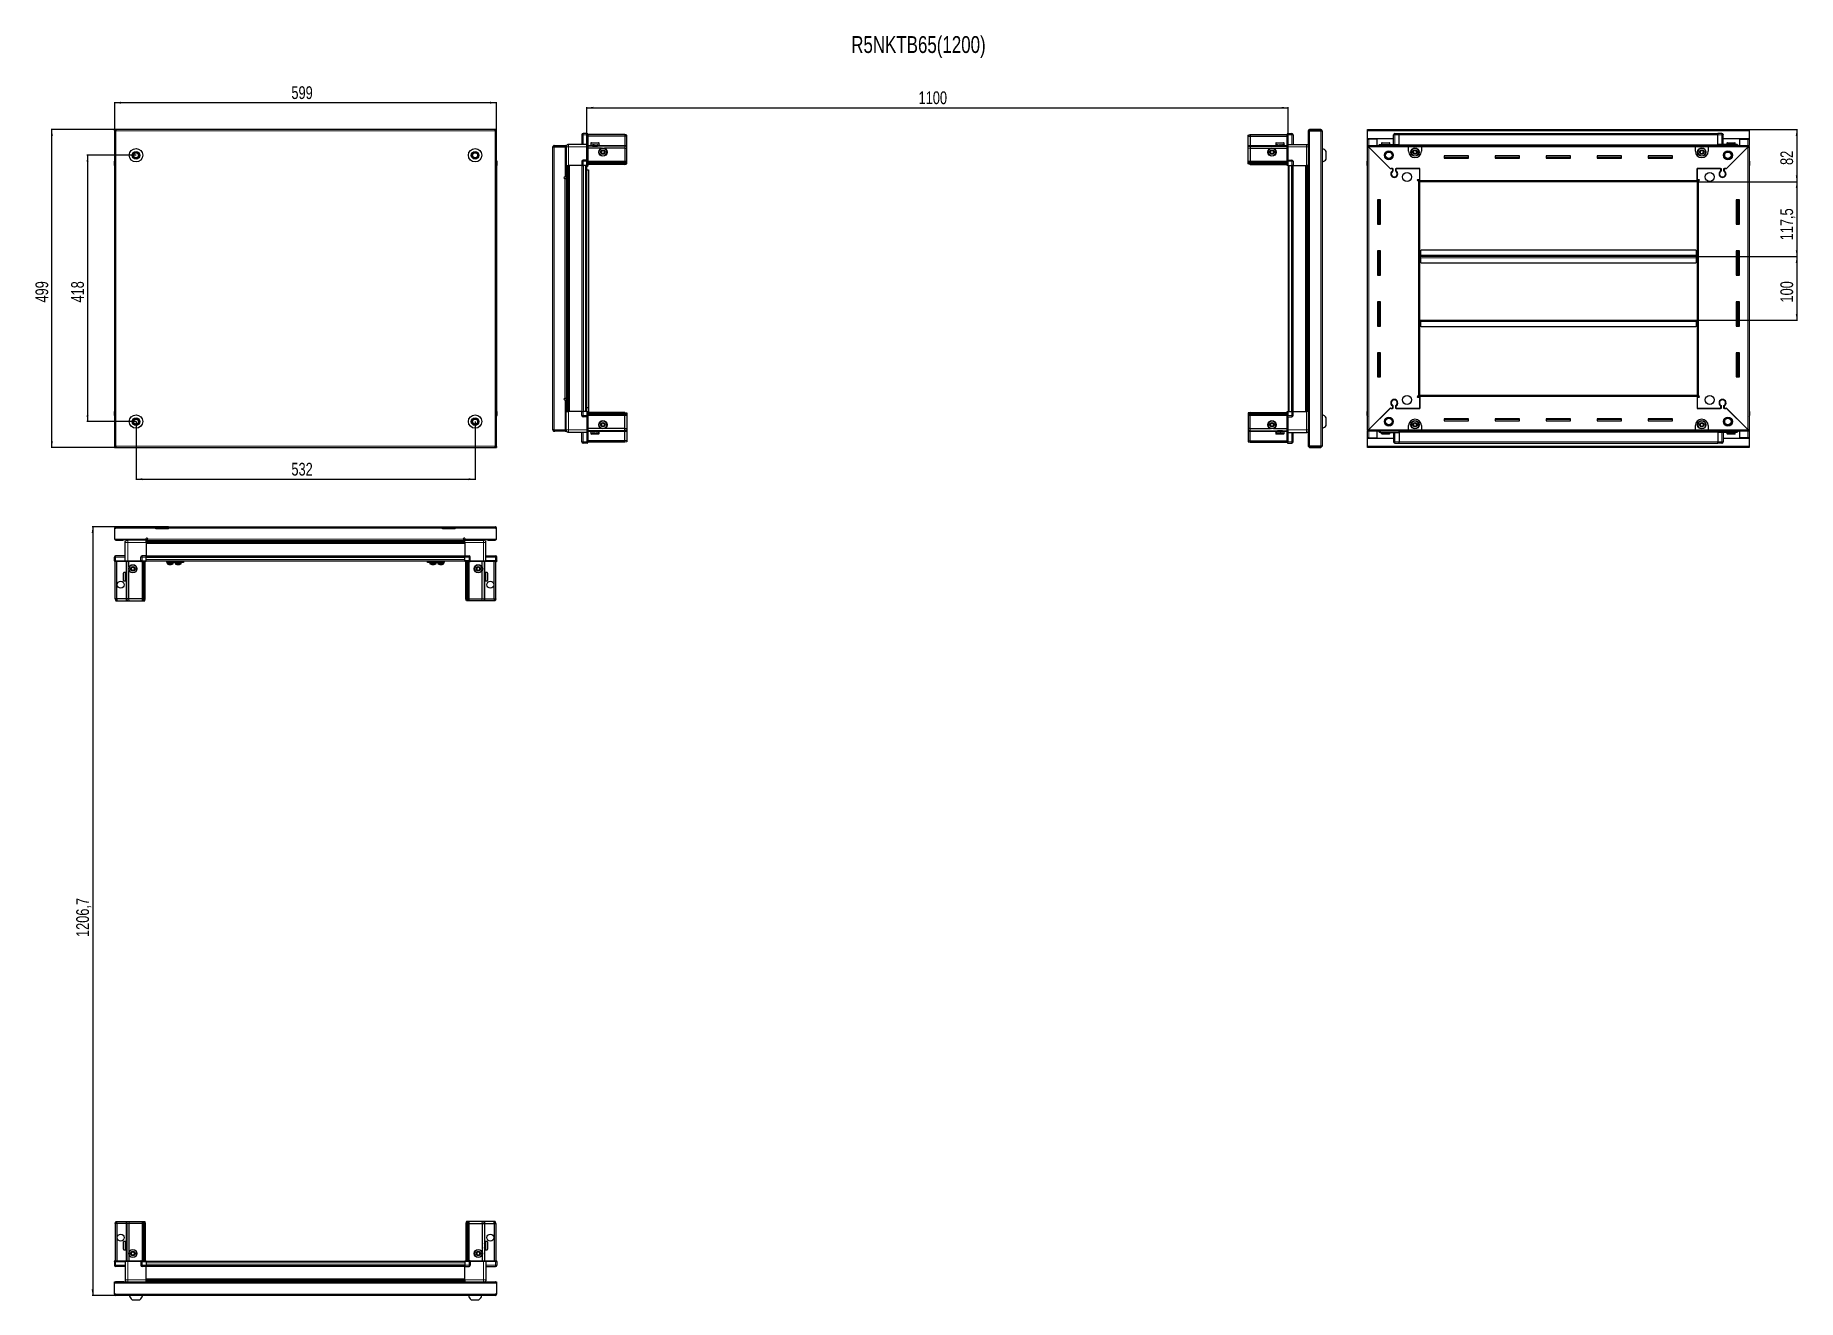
# Model space of a CAD drawing. Header units: millimetres. Extents: x 899 to 3665, y -93 to 1891.
import ezdxf

# ---------------------------------------------------------------- set-up
doc = ezdxf.new("R2010")
doc.units = ezdxf.units.MM
doc.layers.add('FORMAT', color=7, linetype='Continuous')
doc.styles.add('SLDTEXTSTYLE0', font='TXT', dxfattribs={"width": 0.75})
doc.dimstyles.new('SLDDIMSTYLE0', dxfattribs={"dimtxt": 20, "dimasz": 10, "dimexe": 0, "dimexo": 0.0625, "dimgap": 5, "dimtad": 2, "dimdec": 1, "dimrnd": 1e-09, "dimzin": 12, "dimdsep": 46, "dimtxsty": 'SLDTEXTSTYLE0', "dimsah": 1, "dimcen": 0.09, "dimadec": 0, "dimazin": 3, "dimtfac": 1, "dimtofl": 0, "dimtmove": 0, "dimatfit": 3, "dimfxl": 0, "dimfrac": 2, "dimtolj": 1, "dimtzin": 12, "dimarcsym": 0})

msp = doc.modelspace()

# ---------------------------------------------------------------- texts
at = {"layer": 'FORMAT', "insert": (2179.62, 1889.93), "char_height": 26.4583, "attachment_point": 1, "style": 'SLDTEXTSTYLE0'}
msp.add_mtext('R5NKTB65(1200)', dxfattribs=at)

# ---------------------------------------------------------------- blocks, each defined once
blk = doc.blocks.new('_D')
at = {"layer": 'FORMAT'}
for p, q in [((1024, 1743.4), (924.5, 1743.4)), ((925.5, 1244.4), (925.5, 1743.4)), ((1024, 1244.4), (924.5, 1244.4))]:
    blk.add_line(p, q, dxfattribs=at)
for points in [[(925.5, 1743.4), (923.9, 1733.4), (927, 1733.4)], [(925.5, 1244.4), (927, 1254.4), (923.9, 1254.4)]]:
    blk.add_solid(points, dxfattribs=at)
at = {"layer": 'FORMAT', "insert": (899.7, 1471.8), "char_height": 20, "attachment_point": 1, "rotation": 90, "style": 'SLDTEXTSTYLE0'}
blk.add_mtext('499', dxfattribs=at)
blk = doc.blocks.new('_D_1')
at = {"layer": 'FORMAT'}
for p, q in [((1024, 1743.4), (1024, 1786.4)), ((1623, 1785.4), (1024, 1785.4)), ((1623, 1743.4), (1623, 1786.4))]:
    blk.add_line(p, q, dxfattribs=at)
for points in [[(1024, 1785.4), (1034, 1783.9), (1034, 1787)], [(1623, 1785.4), (1613, 1787), (1613, 1783.9)]]:
    blk.add_solid(points, dxfattribs=at)
at = {"layer": 'FORMAT', "insert": (1301.3, 1811.2), "char_height": 20, "attachment_point": 1, "style": 'SLDTEXTSTYLE0'}
blk.add_mtext('599', dxfattribs=at)
blk = doc.blocks.new('_D_2')
at = {"layer": 'FORMAT'}
for p, q in [((1057.5, 1284.9), (1057.5, 1193.4)), ((1589.5, 1284.9), (1589.5, 1193.4)), ((1057.5, 1194.4), (1589.5, 1194.4))]:
    blk.add_line(p, q, dxfattribs=at)
for points in [[(1057.5, 1194.4), (1067.5, 1192.9), (1067.5, 1196)], [(1589.5, 1194.4), (1579.5, 1196), (1579.5, 1192.9)]]:
    blk.add_solid(points, dxfattribs=at)
at = {"layer": 'FORMAT', "insert": (1301.3, 1220.2), "char_height": 20, "attachment_point": 1, "style": 'SLDTEXTSTYLE0'}
blk.add_mtext('532', dxfattribs=at)
blk = doc.blocks.new('_D_3')
at = {"layer": 'FORMAT'}
for p, q in [((1057.5, 1702.9), (980.5, 1702.9)), ((981.5, 1702.9), (981.5, 1284.9)), ((1057.5, 1284.9), (980.5, 1284.9))]:
    blk.add_line(p, q, dxfattribs=at)
for points in [[(981.5, 1702.9), (979.9, 1692.9), (983, 1692.9)], [(981.5, 1284.9), (983, 1294.9), (979.9, 1294.9)]]:
    blk.add_solid(points, dxfattribs=at)
at = {"layer": 'FORMAT', "insert": (955.7, 1471.8), "char_height": 20, "attachment_point": 1, "rotation": 90, "style": 'SLDTEXTSTYLE0'}
blk.add_mtext('418', dxfattribs=at)
blk = doc.blocks.new('_D_4')
at = {"layer": 'FORMAT'}
for p, q in [((1764.9, 1686.9), (1764.9, 1778.4)), ((1764.9, 1777.4), (2864.9, 1777.4)), ((2864.9, 1686.9), (2864.9, 1778.4))]:
    blk.add_line(p, q, dxfattribs=at)
for points in [[(1764.9, 1777.4), (1774.9, 1775.9), (1774.9, 1779)], [(2864.9, 1777.4), (2854.9, 1779), (2854.9, 1775.9)]]:
    blk.add_solid(points, dxfattribs=at)
at = {"layer": 'FORMAT', "insert": (2285.3, 1803.2), "char_height": 20, "attachment_point": 1, "style": 'SLDTEXTSTYLE0'}
blk.add_mtext('1100', dxfattribs=at)
blk = doc.blocks.new('_D_5')
at = {"layer": 'FORMAT'}
for p, q in [((3588.6, 1743.4), (3664.1, 1743.4)), ((3663.1, 1743.4), (3663.1, 1661.4)), ((3506.6, 1661.4), (3664.1, 1661.4))]:
    blk.add_line(p, q, dxfattribs=at)
for points in [[(3663.1, 1743.4), (3661.5, 1733.4), (3664.6, 1733.4)], [(3663.1, 1661.4), (3664.6, 1671.4), (3661.5, 1671.4)]]:
    blk.add_solid(points, dxfattribs=at)
at = {"layer": 'FORMAT', "insert": (3637.3, 1687.7), "char_height": 20, "attachment_point": 1, "rotation": 90, "style": 'SLDTEXTSTYLE0'}
blk.add_mtext('82', dxfattribs=at)
blk = doc.blocks.new('_D_6')
at = {"layer": 'FORMAT'}
for p, q in [((3506.6, 1661.4), (3664.1, 1661.4)), ((3663.1, 1661.4), (3663.1, 1543.9)), ((3505.6, 1543.9), (3664.1, 1543.9))]:
    blk.add_line(p, q, dxfattribs=at)
for points in [[(3663.1, 1661.4), (3661.5, 1651.4), (3664.6, 1651.4)], [(3663.1, 1543.9), (3664.6, 1553.9), (3661.5, 1553.9)]]:
    blk.add_solid(points, dxfattribs=at)
at = {"layer": 'FORMAT', "insert": (3637.3, 1569.4), "char_height": 20, "attachment_point": 1, "rotation": 90, "style": 'SLDTEXTSTYLE0'}
blk.add_mtext('117,5', dxfattribs=at)
blk = doc.blocks.new('_D_7')
at = {"layer": 'FORMAT'}
for p, q in [((3505.6, 1543.9), (3664.1, 1543.9)), ((3663.1, 1543.9), (3663.1, 1443.9)), ((3505.6, 1443.9), (3664.1, 1443.9))]:
    blk.add_line(p, q, dxfattribs=at)
for points in [[(3663.1, 1543.9), (3661.5, 1533.9), (3664.6, 1533.9)], [(3663.1, 1443.9), (3664.6, 1453.9), (3661.5, 1453.9)]]:
    blk.add_solid(points, dxfattribs=at)
at = {"layer": 'FORMAT', "insert": (3637.3, 1471.8), "char_height": 20, "attachment_point": 1, "rotation": 90, "style": 'SLDTEXTSTYLE0'}
blk.add_mtext('100', dxfattribs=at)
blk = doc.blocks.new('_D_8')
at = {"layer": 'FORMAT'}
for p, q in [((1108.5, 1119.8), (988.5, 1119.8)), ((989.5, 1119.8), (989.5, -86.9)), ((1026.1, -86.9), (988.5, -86.9))]:
    blk.add_line(p, q, dxfattribs=at)
for points in [[(989.5, 1119.8), (987.9, 1109.8), (991, 1109.8)], [(989.5, -86.9), (991, -76.9), (987.9, -76.9)]]:
    blk.add_solid(points, dxfattribs=at)
at = {"layer": 'FORMAT', "insert": (963.7, 475.9), "char_height": 20, "attachment_point": 1, "rotation": 90, "style": 'SLDTEXTSTYLE0'}
blk.add_mtext('1206,7', dxfattribs=at)

# ---------------------------------------------------------------- dimensions: what is measured, and where the dimension line sits
at = {"layer": 'FORMAT'}
dim = msp.add_linear_dim(base=(1023.97, 1785.43), p1=(1622.97, 1743.43), p2=(1023.97, 1743.43), dimstyle='SLDDIMSTYLE0', dxfattribs=at)
dim.commit()
dim.dimension.update_dxf_attribs({"geometry": '_D_1', "text_midpoint": (1323.47, 1785.43), "dimtype": 160})
for base, p1, p2, angle, picture, middle in [((2864.9, 1777.43), (1764.9, 1686.93), (2864.9, 1686.93), 0, '_D_4', (2314.9, 1777.43)), ((925.47, 1743.43), (1023.97, 1244.43), (1023.97, 1743.43), 90, '_D', (925.47, 1493.93)), ((3663.09, 1661.43), (3588.59, 1743.43), (3506.59, 1661.43), 90, '_D_5', (3663.09, 1702.43)), ((981.47, 1284.93), (1057.47, 1702.93), (1057.47, 1284.93), 90, '_D_3', (981.47, 1493.93)), ((3663.09, 1543.93), (3506.59, 1661.43), (3505.59, 1543.93), 90, '_D_6', (3663.09, 1602.68)), ((3663.09, 1443.93), (3505.59, 1543.93), (3505.59, 1443.93), 90, '_D_7', (3663.09, 1493.93)), ((1589.47, 1194.43), (1057.47, 1284.93), (1589.47, 1284.93), 0, '_D_2', (1323.47, 1194.43)), ((989.47, -86.86), (1108.47, 1119.84), (1026.07, -86.86), 90, '_D_8', (989.47, 516.49))]:
    dim = msp.add_linear_dim(base=base, p1=p1, p2=p2, angle=angle, dimstyle='SLDDIMSTYLE0', dxfattribs=at)
    dim.commit()
    dim.dimension.update_dxf_attribs({"geometry": picture, "text_midpoint": middle, "dimtype": 160})

# ---------------------------------------------------------------- linework, layer by layer
at = {"color": 7, "linetype": 'Continuous', "lineweight": 25}
for p, q in [((1023.97, 1741.93), (1023.97, 1743.43)), ((1026.07, 1743.43), (1023.97, 1743.43)), ((1620.87, 1743.43), (1026.07, 1743.43)), ((1026.07, 1743.43), (1026.07, 1741.33)), ((1620.87, 1741.33), (1620.87, 1743.43)), ((1622.97, 1743.43), (1620.87, 1743.43)), ((1622.97, 1741.93), (1622.97, 1743.43)), ((2916.15, 1743.43), (2898.85, 1743.43)), ((2916.15, 1741.93), (2916.15, 1743.43)), ((2989.59, 1743.43), (3588.59, 1743.43)), ((2989.59, 1741.33), (2989.59, 1743.43)), ((3588.59, 1743.43), (3588.59, 1741.33)), ((1023.97, 1741.93), (1026.07, 1741.93)), ((1023.97, 1741.93), (1023.97, 1741.33)), ((1023.97, 1741.33), (1023.97, 1246.53)), ((1023.97, 1741.33), (1026.07, 1741.33)), ((1620.87, 1741.93), (1622.97, 1741.93)), ((1620.87, 1741.33), (1622.97, 1741.33)), ((1622.97, 1741.33), (1622.97, 1741.93)), ((1622.97, 1246.53), (1622.97, 1741.33)), ((1713.05, 1716.08), (1711.55, 1716.08)), ((1711.55, 1715.58), (1711.55, 1716.08)), ((1711.55, 1272.28), (1711.55, 1715.58)), ((1713.65, 1716.68), (1713.65, 1718.18)), ((1713.65, 1718.18), (1714.55, 1718.18)), ((1713.65, 1716.68), (1714.55, 1716.68)), ((1713.65, 1716.18), (1731.05, 1716.18)), ((1714.55, 1718.18), (1731.05, 1718.18)), ((1714.55, 1716.68), (1714.55, 1718.18)), ((1714.55, 1716.68), (1731.05, 1716.68)), ((1731.05, 1716.68), (1731.05, 1718.18)), ((1732.55, 1716.18), (1731.05, 1716.18)), ((1731.05, 1716.18), (1731.05, 1668.68)), ((1732.55, 1715.93), (1732.55, 1686.93)), ((1765.05, 1719.93), (1736.05, 1719.93)), ((1757.05, 1734.93), (1757.05, 1719.93)), ((1765.05, 1736.93), (1759.05, 1736.93)), ((1765.05, 1736.93), (1765.38, 1736.93)), ((1765.05, 1736.93), (1765.05, 1734.93)), ((1765.05, 1720.13), (1765.05, 1734.93)), ((1765.05, 1720.13), (1765.05, 1734.93)), ((1765.05, 1719.93), (1765.05, 1720.13)), ((1765.05, 1719.93), (1766.25, 1719.93)), ((1765.05, 1715.93), (1765.05, 1719.93)), ((1765.05, 1695.63), (1765.05, 1715.93)), ((1766.25, 1736.43), (1765.38, 1736.93)), ((1766.25, 1734.93), (1766.25, 1736.43)), ((1824.55, 1735.43), (1766.25, 1735.43)), ((1766.25, 1734.93), (1766.25, 1720.13)), ((1824.55, 1732.93), (1766.25, 1732.93)), ((1766.25, 1720.13), (1766.25, 1719.93)), ((1766.25, 1719.93), (1766.25, 1715.93)), ((1824.55, 1717.43), (1766.25, 1717.43)), ((1766.25, 1715.93), (1766.25, 1695.63)), ((1771.05, 1721.83), (1771.05, 1719.43)), ((1771.05, 1719.43), (1771.05, 1718.93)), ((1771.05, 1718.93), (1771.18, 1718.93)), ((1771.37, 1719.43), (1771.18, 1719.43)), ((1771.18, 1719.43), (1771.18, 1718.93)), ((1771.18, 1718.93), (1771.37, 1718.93)), ((1771.37, 1719.43), (1771.37, 1718.93)), ((1771.37, 1718.93), (1771.9, 1718.93)), ((1771.85, 1722.63), (1779.02, 1722.63)), ((1772.3, 1719.43), (1771.9, 1719.43)), ((1771.9, 1719.43), (1771.9, 1718.93)), ((1771.9, 1718.93), (1772.3, 1718.93)), ((1772.3, 1719.43), (1772.3, 1718.93)), ((1772.3, 1718.93), (1773.17, 1718.93)), ((1773.15, 1718.93), (1773.15, 1718.83)), ((1773.15, 1718.83), (1781.95, 1718.83)), ((1773.74, 1719.43), (1773.17, 1719.43)), ((1773.17, 1719.43), (1773.17, 1718.93)), ((1773.17, 1718.93), (1773.74, 1718.93)), ((1773.55, 1718.43), (1774.24, 1717.95)), ((1773.55, 1718.43), (1778.58, 1718.43)), ((1774.24, 1717.95), (1773.55, 1717.47)), ((1773.55, 1717.47), (1773.55, 1717.43)), ((1773.55, 1717.47), (1778.58, 1717.47)), ((1773.74, 1719.43), (1773.74, 1718.93)), ((1773.74, 1718.93), (1774.87, 1718.93)), ((1774.24, 1717.95), (1778.4, 1717.95)), ((1775.56, 1719.43), (1774.87, 1719.43)), ((1774.87, 1719.43), (1774.87, 1718.93)), ((1774.87, 1718.93), (1775.56, 1718.93)), ((1775.56, 1719.43), (1775.56, 1718.93)), ((1775.56, 1718.93), (1776.83, 1718.93)), ((1777.57, 1719.43), (1776.83, 1719.43)), ((1776.83, 1719.43), (1776.83, 1718.93)), ((1776.83, 1718.93), (1777.06, 1718.93)), ((1777.06, 1719.43), (1777.06, 1718.93)), ((1777.56, 1719.43), (1777.56, 1718.93)), ((1777.56, 1718.93), (1777.57, 1718.93)), ((1777.57, 1719.43), (1777.57, 1718.93)), ((1777.57, 1718.93), (1778.86, 1718.93)), ((1778.4, 1717.95), (1780.86, 1717.95)), ((1778.58, 1718.43), (1781.55, 1718.43)), ((1778.58, 1717.47), (1781.55, 1717.47)), ((1779.58, 1719.43), (1778.86, 1719.43)), ((1778.86, 1719.43), (1778.86, 1718.93)), ((1778.92, 1719.43), (1778.92, 1718.93)), ((1778.92, 1718.93), (1779.58, 1718.93)), ((1779.02, 1722.63), (1783.25, 1722.63)), ((1779.58, 1719.43), (1779.58, 1718.93)), ((1779.58, 1718.93), (1780.77, 1718.93)), ((1781.39, 1719.43), (1780.77, 1719.43)), ((1780.77, 1719.43), (1780.77, 1718.93)), ((1780.77, 1718.93), (1781.39, 1718.93)), ((1780.86, 1717.95), (1781.55, 1718.43)), ((1781.55, 1717.47), (1780.86, 1717.95)), ((1781.39, 1719.43), (1781.39, 1718.93)), ((1781.39, 1718.93), (1782.35, 1718.93)), ((1781.55, 1717.43), (1781.55, 1717.47)), ((1781.95, 1718.83), (1781.95, 1718.93)), ((1782.82, 1719.43), (1782.35, 1719.43)), ((1782.35, 1719.43), (1782.35, 1718.93)), ((1782.35, 1718.93), (1782.82, 1718.93)), ((1782.82, 1719.43), (1782.82, 1718.93)), ((1782.82, 1718.93), (1783.47, 1718.93)), ((1783.74, 1719.43), (1783.47, 1719.43)), ((1783.47, 1719.43), (1783.47, 1718.93)), ((1783.47, 1718.93), (1783.74, 1718.93)), ((1783.74, 1719.43), (1783.74, 1718.93)), ((1783.74, 1718.93), (1784.01, 1718.93)), ((1784.05, 1719.43), (1784.01, 1719.43)), ((1784.01, 1719.43), (1784.01, 1718.93)), ((1784.01, 1718.93), (1784.05, 1718.93)), ((1784.05, 1719.43), (1784.05, 1721.83)), ((1784.05, 1719.43), (1784.05, 1718.93)), ((1824.55, 1735.43), (1824.55, 1732.93)), ((1827.55, 1734.63), (1824.55, 1735.43)), ((1824.55, 1732.93), (1824.55, 1718.43)), ((1827.55, 1732.78), (1824.55, 1732.93)), ((1824.55, 1718.43), (1824.55, 1717.43)), ((1824.55, 1717.43), (1824.55, 1713.93)), ((1827.55, 1716.63), (1824.55, 1717.43)), ((1827.55, 1732.78), (1827.55, 1734.63)), ((1827.55, 1718.43), (1827.55, 1732.78)), ((1827.55, 1716.63), (1827.55, 1718.43)), ((1827.55, 1713.6), (1827.55, 1716.63)), ((2802.25, 1734.63), (2805.25, 1735.43)), ((2802.25, 1732.78), (2802.25, 1734.63)), ((2802.25, 1732.78), (2805.25, 1732.93)), ((2802.25, 1718.43), (2802.25, 1732.78)), ((2802.25, 1716.63), (2802.25, 1718.43)), ((2802.25, 1716.63), (2805.25, 1717.43)), ((2802.25, 1713.6), (2802.25, 1716.63)), ((2805.25, 1735.43), (2805.25, 1732.93)), ((2805.25, 1735.43), (2863.55, 1735.43)), ((2805.25, 1732.93), (2805.25, 1718.43)), ((2805.25, 1732.93), (2863.55, 1732.93)), ((2805.25, 1718.43), (2805.25, 1717.43)), ((2805.25, 1717.43), (2805.25, 1713.93)), ((2805.25, 1717.43), (2863.55, 1717.43)), ((2845.75, 1721.83), (2845.75, 1718.93)), ((2845.75, 1718.93), (2845.79, 1718.93)), ((2845.91, 1719.43), (2845.79, 1719.43)), ((2845.79, 1719.43), (2845.79, 1718.93)), ((2845.79, 1718.93), (2845.91, 1718.93)), ((2845.91, 1719.43), (2845.91, 1718.93)), ((2845.91, 1718.93), (2846.32, 1718.93)), ((2846.66, 1719.43), (2846.32, 1719.43)), ((2846.32, 1719.43), (2846.32, 1718.93)), ((2846.32, 1718.93), (2846.66, 1718.93)), ((2846.55, 1722.63), (2857.95, 1722.63)), ((2846.66, 1719.43), (2846.66, 1718.93)), ((2846.66, 1718.93), (2847.43, 1718.93)), ((2847.95, 1719.43), (2847.43, 1719.43)), ((2847.43, 1719.43), (2847.43, 1718.93)), ((2847.43, 1718.93), (2847.95, 1718.93)), ((2847.85, 1718.93), (2847.85, 1718.83)), ((2847.85, 1718.83), (2856.65, 1718.83)), ((2847.95, 1719.43), (2847.95, 1718.93)), ((2847.95, 1718.93), (2849.01, 1718.93)), ((2848.25, 1718.43), (2848.94, 1717.95)), ((2848.25, 1718.43), (2856.25, 1718.43)), ((2848.94, 1717.95), (2848.25, 1717.47)), ((2848.25, 1717.47), (2848.25, 1717.43)), ((2848.25, 1717.47), (2856.25, 1717.47)), ((2848.94, 1717.95), (2855.56, 1717.95)), ((2849.67, 1719.43), (2849.01, 1719.43)), ((2849.01, 1719.43), (2849.01, 1718.93)), ((2849.01, 1718.93), (2849.67, 1718.93)), ((2849.67, 1719.43), (2849.67, 1718.93)), ((2849.67, 1718.93), (2850.91, 1718.93)), ((2851.64, 1719.43), (2850.91, 1719.43)), ((2850.91, 1719.43), (2850.91, 1718.93)), ((2850.91, 1718.93), (2851.34, 1718.93)), ((2851.34, 1719.43), (2851.34, 1718.93)), ((2851.64, 1719.43), (2851.64, 1718.93)), ((2851.64, 1718.93), (2852.94, 1718.93)), ((2853.67, 1719.43), (2852.94, 1719.43)), ((2852.94, 1719.43), (2852.94, 1718.93)), ((2853.21, 1719.43), (2853.21, 1718.93)), ((2853.21, 1718.93), (2853.67, 1718.93)), ((2853.67, 1719.43), (2853.67, 1718.93)), ((2853.67, 1718.93), (2854.9, 1718.93)), ((2855.56, 1719.43), (2854.9, 1719.43)), ((2854.9, 1719.43), (2854.9, 1718.93)), ((2854.9, 1718.93), (2855.56, 1718.93)), ((2855.56, 1719.43), (2855.56, 1718.93)), ((2855.56, 1718.93), (2856.61, 1718.93)), ((2855.56, 1717.95), (2856.25, 1718.43)), ((2856.25, 1717.47), (2855.56, 1717.95)), ((2856.25, 1717.43), (2856.25, 1717.47)), ((2857.13, 1719.43), (2856.61, 1719.43)), ((2856.61, 1719.43), (2856.61, 1718.93)), ((2856.61, 1718.93), (2857.13, 1718.93)), ((2856.65, 1718.83), (2856.65, 1718.93)), ((2857.13, 1719.43), (2857.13, 1718.93)), ((2857.13, 1718.93), (2857.88, 1718.93)), ((2858.22, 1719.43), (2857.88, 1719.43)), ((2857.88, 1719.43), (2857.88, 1718.93)), ((2857.88, 1718.93), (2858.22, 1718.93)), ((2858.22, 1719.43), (2858.22, 1718.93)), ((2858.22, 1718.93), (2858.61, 1718.93)), ((2858.72, 1719.43), (2858.61, 1719.43)), ((2858.61, 1719.43), (2858.61, 1718.93)), ((2858.61, 1718.93), (2858.72, 1718.93)), ((2858.72, 1719.43), (2858.72, 1718.93)), ((2858.72, 1718.93), (2858.75, 1718.93)), ((2858.75, 1718.93), (2858.75, 1721.83)), ((2864.41, 1736.93), (2863.55, 1736.43)), ((2864.41, 1736.93), (2863.55, 1736.43)), ((2863.55, 1736.43), (2863.55, 1734.93)), ((2863.55, 1720.13), (2863.55, 1734.93)), ((2863.55, 1719.93), (2863.55, 1720.13)), ((2864.75, 1719.93), (2863.55, 1719.93)), ((2863.55, 1715.93), (2863.55, 1719.93)), ((2863.55, 1695.63), (2863.55, 1715.93)), ((2864.75, 1736.93), (2864.41, 1736.93)), ((2864.75, 1736.93), (2864.41, 1736.93)), ((2864.75, 1736.93), (2864.75, 1736.93)), ((2864.75, 1734.93), (2864.75, 1736.93)), ((2864.75, 1736.93), (2870.75, 1736.93)), ((2864.75, 1734.93), (2864.75, 1720.13)), ((2864.75, 1720.13), (2864.75, 1719.93)), ((2864.75, 1719.93), (2864.75, 1715.93)), ((2864.75, 1719.93), (2893.75, 1719.93)), ((2864.75, 1715.93), (2864.75, 1695.63)), ((2872.75, 1734.93), (2872.75, 1719.93)), ((2896.65, 1728.43), (2896.65, 1259.43)), ((2896.65, 1728.43), (2898.75, 1728.43)), ((2896.75, 1741.33), (2896.75, 1728.93)), ((2896.75, 1728.93), (2898.25, 1728.93)), ((2898.25, 1741.33), (2898.25, 1728.93)), ((2898.75, 1728.43), (2898.75, 1741.33)), ((2898.75, 1741.33), (2916.15, 1741.33)), ((2916.15, 1741.93), (2898.85, 1741.93)), ((2916.15, 1741.33), (2918.25, 1741.33)), ((2918.25, 1741.33), (2918.25, 1246.53)), ((2989.59, 1728.93), (2989.59, 1741.33)), ((3030.59, 1728.93), (2989.59, 1728.93)), ((2989.59, 1728.43), (2989.59, 1728.93)), ((2989.59, 1728.43), (2991.69, 1728.43)), ((2989.59, 1718.18), (2989.59, 1728.43)), ((2989.59, 1716.68), (2989.59, 1718.18)), ((2989.59, 1718.18), (2990.59, 1718.18)), ((2989.59, 1716.18), (2989.59, 1716.68)), ((2989.59, 1716.68), (2990.59, 1716.68)), ((2989.59, 1271.68), (2989.59, 1716.18)), ((2991.09, 1716.18), (2989.59, 1716.18)), ((2990.59, 1718.18), (3054.09, 1718.18)), ((2990.59, 1716.68), (2990.59, 1718.18)), ((2991.09, 1728.43), (2991.09, 1728.93)), ((2991.19, 1716.08), (3025.09, 1682.18)), ((3004.59, 1728.43), (2991.69, 1728.43)), ((3025.79, 1681.48), (2991.69, 1715.58)), ((3004.59, 1718.18), (3004.59, 1728.43)), ((3010.09, 1719.93), (3039.09, 1719.93)), ((3011.59, 1721.83), (3011.59, 1719.93)), ((3012.39, 1722.63), (3023.79, 1722.63)), ((3024.59, 1719.93), (3024.59, 1721.83)), ((3030.59, 1719.93), (3030.59, 1734.93)), ((3031.26, 1736.43), (3031.26, 1736.43)), ((3032.59, 1736.93), (3039.09, 1736.93)), ((3032.59, 1736.93), (3039.09, 1736.93)), ((3039.01, 1718.18), (3039.09, 1719.9)), ((3039.09, 1736.93), (3039.09, 1736.93)), ((3039.09, 1736.93), (3039.09, 1736.93)), ((3039.09, 1736.93), (3039.09, 1734.93)), ((3539.09, 1736.78), (3039.09, 1736.78)), ((3039.09, 1719.93), (3039.09, 1734.93)), ((3039.09, 1719.93), (3039.09, 1719.43)), ((3039.09, 1718.78), (3539.09, 1718.78)), ((3054.09, 1716.08), (3054.09, 1718.18)), ((3054.09, 1718.18), (3074.09, 1718.18)), ((3054.09, 1716.68), (3074.09, 1716.68)), ((3054.09, 1709.18), (3054.09, 1716.08)), ((3074.09, 1718.18), (3074.09, 1716.08)), ((3074.09, 1718.18), (3504.09, 1718.18)), ((3074.09, 1716.08), (3074.09, 1709.18)), ((3504.09, 1716.08), (3504.09, 1718.18)), ((3504.09, 1718.18), (3524.09, 1718.18)), ((3504.09, 1716.68), (3524.09, 1716.68)), ((3504.09, 1709.18), (3504.09, 1716.08)), ((3524.09, 1718.18), (3587.59, 1718.18)), ((3524.09, 1718.18), (3524.09, 1716.08)), ((3524.09, 1716.08), (3524.09, 1709.18)), ((3539.09, 1736.93), (3539.09, 1736.93)), ((3545.59, 1736.93), (3539.09, 1736.93)), ((3545.59, 1736.93), (3539.09, 1736.93)), ((3539.09, 1736.93), (3539.09, 1734.93)), ((3539.09, 1719.93), (3539.09, 1734.93)), ((3539.09, 1719.93), (3539.09, 1719.43)), ((3568.09, 1719.93), (3539.09, 1719.93)), ((3539.09, 1719.9), (3539.16, 1718.18)), ((3547.59, 1734.93), (3547.59, 1734.93)), ((3547.59, 1719.93), (3547.59, 1734.93)), ((3588.59, 1728.93), (3547.59, 1728.93)), ((3586.49, 1715.58), (3552.39, 1681.48)), ((3553.09, 1682.18), (3586.99, 1716.08)), ((3553.59, 1721.83), (3553.59, 1719.93)), ((3554.39, 1722.63), (3565.79, 1722.63)), ((3566.59, 1719.93), (3566.59, 1721.83)), ((3573.59, 1728.43), (3586.49, 1728.43)), ((3573.59, 1718.18), (3573.59, 1728.43)), ((3586.49, 1728.43), (3588.59, 1728.43)), ((3587.09, 1728.43), (3587.09, 1728.93)), ((3587.09, 1716.18), (3588.59, 1716.18)), ((3587.59, 1716.68), (3587.59, 1718.18)), ((3587.59, 1718.18), (3588.59, 1718.18)), ((3587.59, 1716.68), (3588.59, 1716.68)), ((3588.59, 1741.33), (3588.59, 1728.93)), ((3588.59, 1728.43), (3588.59, 1728.93)), ((3588.59, 1728.43), (3588.59, 1718.18)), ((3588.59, 1716.68), (3588.59, 1718.18)), ((3588.59, 1716.68), (3588.59, 1716.18)), ((3588.59, 1716.18), (3588.59, 1271.68)), ((1023.47, 1693.43), (1023.47, 1686.93)), ((1023.47, 1686.93), (1023.47, 1693.43)), ((1023.47, 1686.93), (1023.47, 1686.93)), ((1023.97, 1686.93), (1023.47, 1686.93)), ((1023.62, 1686.93), (1023.62, 1300.93)), ((1622.97, 1694.76), (1622.97, 1694.76)), ((1622.97, 1686.93), (1623.47, 1686.93)), ((1623.32, 1300.93), (1623.32, 1686.93)), ((1623.47, 1693.43), (1623.47, 1686.93)), ((1623.47, 1686.93), (1623.47, 1693.43)), ((1623.47, 1686.93), (1623.47, 1686.93)), ((1623.47, 1686.93), (1623.47, 1686.93)), ((1731.05, 1689.68), (1732.55, 1689.68)), ((1732.55, 1686.93), (1731.05, 1686.93)), ((1733.2, 1300.93), (1733.2, 1686.93)), ((1734.99, 1686.93), (1734.99, 1300.93)), ((1735.03, 1686.93), (1735.03, 1300.93)), ((1757.05, 1686.93), (1736.05, 1686.93)), ((1757.05, 1693.43), (1757.05, 1686.93)), ((1757.05, 1686.93), (1759.05, 1686.93)), ((1757.7, 1300.93), (1757.7, 1686.93)), ((1765.05, 1695.43), (1759.05, 1695.43)), ((1765.05, 1686.93), (1759.05, 1686.93)), ((1764.9, 1300.93), (1764.9, 1686.93)), ((1765.05, 1695.43), (1765.05, 1695.63)), ((1765.05, 1695.43), (1765.05, 1693.43)), ((1765.05, 1695.43), (1766.25, 1695.43)), ((1765.05, 1686.93), (1765.05, 1693.43)), ((1765.05, 1686.93), (1765.05, 1693.43)), ((1765.05, 1686.93), (1765.38, 1686.93)), ((1765.05, 1686.93), (1765.05, 1686.93)), ((1765.38, 1686.93), (1765.38, 1693.43)), ((1766.25, 1686.93), (1765.38, 1686.93)), ((1765.38, 1686.93), (1765.38, 1686.93)), ((1787.55, 1713.93), (1766.25, 1713.93)), ((1766.25, 1695.63), (1766.25, 1695.43)), ((1766.25, 1694.76), (1766.25, 1695.43)), ((1766.25, 1694.76), (1766.25, 1686.93)), ((1824.55, 1692.43), (1766.25, 1692.43)), ((1824.55, 1691.43), (1766.25, 1691.43)), ((1824.55, 1689.93), (1766.25, 1689.93)), ((1824.55, 1688.43), (1766.25, 1688.43)), ((1824.55, 1713.93), (1792.55, 1713.93)), ((1824.55, 1713.93), (1824.55, 1693.43)), ((1824.55, 1713.93), (1827.55, 1713.6)), ((1824.55, 1693.43), (1824.55, 1692.43)), ((1824.55, 1692.43), (1824.55, 1691.43)), ((1824.55, 1692.43), (1827.55, 1691.63)), ((1824.55, 1691.43), (1824.55, 1689.93)), ((1824.55, 1691.43), (1827.55, 1690.89)), ((1824.55, 1689.93), (1827.55, 1690.39)), ((1824.55, 1689.93), (1824.55, 1688.43)), ((1824.55, 1688.43), (1827.55, 1689.24)), ((1827.55, 1693.43), (1827.55, 1713.6)), ((1827.55, 1691.63), (1827.55, 1693.43)), ((1827.55, 1690.89), (1827.55, 1691.63)), ((1827.55, 1690.39), (1827.55, 1690.89)), ((1827.55, 1689.24), (1827.55, 1690.39)), ((2805.25, 1713.93), (2802.25, 1713.6)), ((2802.25, 1693.43), (2802.25, 1713.6)), ((2802.25, 1691.63), (2802.25, 1693.43)), ((2805.25, 1692.43), (2802.25, 1691.63)), ((2802.25, 1690.89), (2802.25, 1691.63)), ((2805.25, 1691.43), (2802.25, 1690.89)), ((2802.25, 1690.39), (2802.25, 1690.89)), ((2802.25, 1689.24), (2802.25, 1690.39)), ((2805.25, 1689.93), (2802.25, 1690.39)), ((2805.25, 1688.43), (2802.25, 1689.24)), ((2805.25, 1713.93), (2805.25, 1693.43)), ((2805.25, 1713.93), (2837.25, 1713.93)), ((2805.25, 1693.43), (2805.25, 1692.43)), ((2805.25, 1692.43), (2805.25, 1691.43)), ((2805.25, 1692.43), (2863.55, 1692.43)), ((2805.25, 1691.43), (2863.55, 1691.43)), ((2805.25, 1691.43), (2805.25, 1689.93)), ((2805.25, 1689.93), (2863.55, 1689.93)), ((2805.25, 1689.93), (2805.25, 1688.43)), ((2805.25, 1688.43), (2863.55, 1688.43)), ((2842.25, 1713.93), (2863.55, 1713.93)), ((2863.55, 1695.43), (2863.55, 1695.63)), ((2864.75, 1695.43), (2863.55, 1695.43)), ((2863.55, 1695.43), (2863.55, 1694.76)), ((2863.55, 1686.93), (2863.55, 1694.76)), ((2864.41, 1686.93), (2863.55, 1686.93)), ((2864.41, 1693.43), (2864.41, 1686.93)), ((2864.75, 1686.93), (2864.41, 1686.93)), ((2864.75, 1695.63), (2864.75, 1695.43)), ((2864.75, 1693.43), (2864.75, 1695.43)), ((2864.75, 1695.43), (2870.75, 1695.43)), ((2864.75, 1693.43), (2864.75, 1695.43)), ((2864.75, 1693.43), (2864.75, 1686.93)), ((2864.75, 1686.93), (2870.75, 1686.93)), ((2864.9, 1686.93), (2864.9, 1300.93)), ((2872.75, 1686.93), (2870.75, 1686.93)), ((2872.1, 1686.93), (2872.1, 1300.93)), ((2872.75, 1693.43), (2872.75, 1686.93)), ((2872.75, 1686.93), (2893.75, 1686.93)), ((2894.77, 1300.93), (2894.77, 1686.93)), ((2894.81, 1300.93), (2894.81, 1686.93)), ((2896.6, 1686.93), (2896.6, 1300.93)), ((2924.85, 1696.93), (2924.85, 1708.93)), ((2989.09, 1693.43), (2989.09, 1686.93)), ((2989.09, 1686.93), (2989.09, 1693.43)), ((2989.09, 1686.93), (2989.09, 1686.93)), ((2989.59, 1686.93), (2989.09, 1686.93)), ((2989.24, 1686.93), (2989.24, 1300.93)), ((3148.09, 1701.93), (3110.09, 1701.93)), ((3110.09, 1701.93), (3110.09, 1698.43)), ((3148.09, 1699.18), (3110.09, 1699.18)), ((3110.09, 1698.43), (3148.09, 1698.43)), ((3148.09, 1698.43), (3148.09, 1701.93)), ((3228.09, 1701.93), (3190.09, 1701.93)), ((3190.09, 1701.93), (3190.09, 1698.43)), ((3228.09, 1699.18), (3190.09, 1699.18)), ((3190.09, 1698.43), (3228.09, 1698.43)), ((3228.09, 1698.43), (3228.09, 1701.93)), ((3308.09, 1701.93), (3270.09, 1701.93)), ((3270.09, 1701.93), (3270.09, 1698.43)), ((3308.09, 1699.18), (3270.09, 1699.18)), ((3270.09, 1698.43), (3308.09, 1698.43)), ((3308.09, 1698.43), (3308.09, 1701.93)), ((3388.09, 1701.93), (3350.09, 1701.93)), ((3350.09, 1701.93), (3350.09, 1698.43)), ((3388.09, 1699.18), (3350.09, 1699.18)), ((3350.09, 1698.43), (3388.09, 1698.43)), ((3388.09, 1698.43), (3388.09, 1701.93)), ((3468.09, 1701.93), (3430.09, 1701.93)), ((3430.09, 1701.93), (3430.09, 1698.43)), ((3468.09, 1699.18), (3430.09, 1699.18)), ((3430.09, 1698.43), (3468.09, 1698.43)), ((3468.09, 1698.43), (3468.09, 1701.93)), ((3588.59, 1694.76), (3588.59, 1694.76)), ((3588.59, 1686.93), (3589.09, 1686.93)), ((3588.94, 1300.93), (3588.94, 1686.93)), ((3589.09, 1693.43), (3589.09, 1686.93)), ((3589.09, 1686.93), (3589.09, 1693.43)), ((3589.09, 1686.93), (3589.09, 1686.93)), ((3589.09, 1686.93), (3589.09, 1686.93)), ((1731.05, 1668.68), (1729.7, 1668.68)), ((1729.7, 1666.68), (1730.45, 1666.68)), ((1730.45, 1666.68), (1732.55, 1666.68)), ((1732.55, 1666.68), (1732.55, 1321.18)), ((1764.9, 1679.93), (1767.4, 1679.93)), ((1767.4, 1679.93), (1767.4, 1306.43)), ((3025.09, 1682.18), (3029.29, 1682.18)), ((3026.49, 1682.18), (3025.79, 1681.48)), ((3028.59, 1682.18), (3026.49, 1682.18)), ((3028.59, 1682.18), (3028.59, 1678.29)), ((3029.29, 1682.18), (3029.29, 1677.9)), ((3029.59, 1669.32), (3029.59, 1668.56)), ((3033.89, 1682.18), (3071.59, 1682.18)), ((3033.89, 1677.9), (3033.89, 1682.18)), ((3034.59, 1678.29), (3034.59, 1682.18)), ((3071.59, 1682.18), (3034.59, 1682.18)), ((3068.74, 1664.93), (3071.59, 1664.93)), ((3069.49, 1662.93), (3068.74, 1662.93)), ((3069.49, 1662.93), (3071.59, 1662.93)), ((3071.59, 1663.93), (3069.59, 1663.93)), ((3069.59, 1663.93), (3069.59, 1662.93)), ((3071.59, 1663.53), (3071.59, 1682.18)), ((3071.59, 1664.93), (3071.59, 1682.18)), ((3071.59, 1661.43), (3071.59, 1663.53)), ((3506.59, 1661.43), (3071.59, 1661.43)), ((3071.59, 1326.43), (3071.59, 1661.43)), ((3506.59, 1682.18), (3544.29, 1682.18)), ((3506.59, 1663.53), (3506.59, 1682.18)), ((3506.59, 1682.18), (3506.59, 1664.93)), ((3543.59, 1682.18), (3506.59, 1682.18)), ((3506.59, 1664.93), (3509.44, 1664.93)), ((3508.59, 1663.93), (3506.59, 1663.93)), ((3506.59, 1663.53), (3506.59, 1661.43)), ((3506.59, 1662.93), (3508.69, 1662.93)), ((3506.59, 1661.43), (3506.59, 1326.43)), ((3508.59, 1662.93), (3508.59, 1663.93)), ((3509.44, 1662.93), (3508.69, 1662.93)), ((3543.59, 1682.18), (3543.59, 1678.29)), ((3544.29, 1682.18), (3544.29, 1677.9)), ((3548.59, 1669.32), (3548.59, 1668.56)), ((3548.89, 1682.18), (3553.09, 1682.18)), ((3548.89, 1677.9), (3548.89, 1682.18)), ((3551.69, 1682.18), (3549.59, 1682.18)), ((3549.59, 1678.29), (3549.59, 1682.18)), ((3552.39, 1681.48), (3551.69, 1682.18)), ((3010.09, 1632.93), (3005.09, 1632.93)), ((3005.09, 1632.93), (3005.09, 1594.93)), ((3007.24, 1594.93), (3007.24, 1632.93)), ((3009.03, 1594.93), (3009.03, 1632.93)), ((3009.06, 1594.93), (3009.06, 1632.93)), ((3010.09, 1594.93), (3010.09, 1632.93)), ((3568.09, 1632.93), (3568.09, 1594.93)), ((3573.09, 1632.93), (3568.09, 1632.93)), ((3569.11, 1632.93), (3569.11, 1594.93)), ((3569.14, 1632.93), (3569.14, 1594.93)), ((3570.94, 1632.93), (3570.94, 1594.93)), ((3573.09, 1594.93), (3573.09, 1632.93)), ((3005.09, 1594.93), (3010.09, 1594.93)), ((3568.09, 1594.93), (3573.09, 1594.93)), ((3010.09, 1552.93), (3005.09, 1552.93)), ((3005.09, 1552.93), (3005.09, 1514.93)), ((3007.24, 1514.93), (3007.24, 1552.93)), ((3009.03, 1514.93), (3009.03, 1552.93)), ((3009.06, 1514.93), (3009.06, 1552.93)), ((3010.09, 1514.93), (3010.09, 1552.93)), ((3073.59, 1553.93), (3072.59, 1552.93)), ((3072.59, 1552.93), (3072.59, 1546.03)), ((3504.59, 1553.93), (3073.59, 1553.93)), ((3505.59, 1552.93), (3504.59, 1553.93)), ((3505.59, 1546.03), (3505.59, 1552.93)), ((3568.09, 1552.93), (3568.09, 1514.93)), ((3573.09, 1552.93), (3568.09, 1552.93)), ((3569.11, 1552.93), (3569.11, 1514.93)), ((3569.14, 1552.93), (3569.14, 1514.93)), ((3570.94, 1552.93), (3570.94, 1514.93)), ((3573.09, 1514.93), (3573.09, 1552.93)), ((3072.34, 1543.93), (3071.59, 1543.93)), ((3072.59, 1546.78), (3072.34, 1546.78)), ((3072.34, 1546.78), (3072.34, 1543.93)), ((3072.34, 1543.93), (3072.34, 1541.08)), ((3072.34, 1541.08), (3072.59, 1541.08)), ((3072.59, 1543.93), (3072.59, 1546.03)), ((3072.59, 1541.83), (3072.59, 1543.93)), ((3505.59, 1543.93), (3072.59, 1543.93)), ((3072.59, 1541.83), (3072.59, 1534.93)), ((3072.59, 1534.93), (3073.59, 1533.93)), ((3073.59, 1533.93), (3504.59, 1533.93)), ((3504.59, 1533.93), (3505.59, 1534.93)), ((3505.84, 1546.78), (3505.59, 1546.78)), ((3505.59, 1546.03), (3505.59, 1543.93)), ((3505.59, 1543.93), (3505.59, 1541.83)), ((3505.59, 1534.93), (3505.59, 1541.83)), ((3505.59, 1541.08), (3505.84, 1541.08)), ((3505.84, 1543.93), (3505.84, 1546.78)), ((3505.84, 1541.08), (3505.84, 1543.93)), ((3506.59, 1543.93), (3505.84, 1543.93)), ((3005.09, 1514.93), (3010.09, 1514.93)), ((3568.09, 1514.93), (3573.09, 1514.93)), ((3010.09, 1472.93), (3005.09, 1472.93)), ((3005.09, 1472.93), (3005.09, 1434.93)), ((3007.24, 1434.93), (3007.24, 1472.93)), ((3009.03, 1434.93), (3009.03, 1472.93)), ((3009.06, 1434.93), (3009.06, 1472.93)), ((3010.09, 1434.93), (3010.09, 1472.93)), ((3568.09, 1472.93), (3568.09, 1434.93)), ((3573.09, 1472.93), (3568.09, 1472.93)), ((3569.11, 1472.93), (3569.11, 1434.93)), ((3569.14, 1472.93), (3569.14, 1434.93)), ((3570.94, 1472.93), (3570.94, 1434.93)), ((3573.09, 1434.93), (3573.09, 1472.93)), ((3071.59, 1443.93), (3072.34, 1443.93)), ((3072.34, 1443.93), (3072.34, 1441.08)), ((3072.34, 1441.08), (3072.59, 1441.08)), ((3072.59, 1443.93), (3505.59, 1443.93)), ((3072.59, 1441.83), (3072.59, 1443.93)), ((3072.59, 1441.83), (3072.59, 1434.93)), ((3505.59, 1443.93), (3505.59, 1441.83)), ((3505.59, 1434.93), (3505.59, 1441.83)), ((3505.59, 1441.08), (3505.84, 1441.08)), ((3505.84, 1441.08), (3505.84, 1443.93)), ((3505.84, 1443.93), (3506.59, 1443.93)), ((3005.09, 1434.93), (3010.09, 1434.93)), ((3072.59, 1434.93), (3073.59, 1433.93)), ((3073.59, 1433.93), (3504.59, 1433.93)), ((3504.59, 1433.93), (3505.59, 1434.93)), ((3568.09, 1434.93), (3573.09, 1434.93)), ((3010.09, 1392.93), (3005.09, 1392.93)), ((3005.09, 1392.93), (3005.09, 1354.93)), ((3007.24, 1354.93), (3007.24, 1392.93)), ((3009.03, 1354.93), (3009.03, 1392.93)), ((3009.06, 1354.93), (3009.06, 1392.93)), ((3010.09, 1354.93), (3010.09, 1392.93)), ((3568.09, 1392.93), (3568.09, 1354.93)), ((3573.09, 1392.93), (3568.09, 1392.93)), ((3569.11, 1392.93), (3569.11, 1354.93)), ((3569.14, 1392.93), (3569.14, 1354.93)), ((3570.94, 1392.93), (3570.94, 1354.93)), ((3573.09, 1354.93), (3573.09, 1392.93)), ((3005.09, 1354.93), (3010.09, 1354.93)), ((3568.09, 1354.93), (3573.09, 1354.93)), ((1023.47, 1300.93), (1023.47, 1300.93)), ((1023.47, 1294.43), (1023.47, 1300.93)), ((1023.47, 1300.93), (1023.47, 1300.93)), ((1023.47, 1300.93), (1023.47, 1294.43)), ((1023.97, 1300.93), (1023.47, 1300.93)), ((1622.97, 1300.93), (1623.47, 1300.93)), ((1623.47, 1300.93), (1623.47, 1300.93)), ((1623.47, 1294.43), (1623.47, 1300.93)), ((1623.47, 1300.93), (1623.47, 1294.43)), ((1730.45, 1321.18), (1729.7, 1321.18)), ((1729.7, 1319.18), (1731.05, 1319.18)), ((1732.55, 1321.18), (1730.45, 1321.18)), ((1731.05, 1319.18), (1731.05, 1271.68)), ((1732.55, 1300.93), (1731.05, 1300.93)), ((1732.55, 1271.93), (1732.55, 1300.93)), ((1757.05, 1300.93), (1736.05, 1300.93)), ((1757.05, 1294.43), (1757.05, 1300.93)), ((1757.05, 1300.93), (1759.05, 1300.93)), ((1765.05, 1300.93), (1759.05, 1300.93)), ((1767.4, 1306.43), (1764.9, 1306.43)), ((1765.05, 1294.43), (1765.05, 1300.93)), ((1765.05, 1300.93), (1765.38, 1300.93)), ((1765.38, 1294.43), (1765.38, 1300.93)), ((1765.38, 1300.93), (1766.25, 1300.93)), ((1766.25, 1300.93), (1766.25, 1293.11)), ((1767.4, 1306.43), (1767.4, 1299.43)), ((2863.55, 1293.11), (2863.55, 1300.93)), ((2863.55, 1300.93), (2864.41, 1300.93)), ((2864.41, 1300.93), (2864.41, 1300.93)), ((2864.41, 1300.93), (2864.41, 1294.43)), ((2864.75, 1300.93), (2864.41, 1300.93)), ((2864.75, 1300.93), (2864.75, 1294.43)), ((2864.75, 1300.93), (2864.75, 1300.93)), ((2864.75, 1300.93), (2864.75, 1294.43)), ((2864.75, 1300.93), (2870.75, 1300.93)), ((2872.75, 1300.93), (2870.75, 1300.93)), ((2872.75, 1294.43), (2872.75, 1300.93)), ((2872.75, 1300.93), (2893.75, 1300.93)), ((2989.09, 1300.93), (2989.09, 1300.93)), ((2989.09, 1294.43), (2989.09, 1300.93)), ((2989.09, 1300.93), (2989.09, 1300.93)), ((2989.09, 1300.93), (2989.09, 1294.43)), ((2989.59, 1300.93), (2989.09, 1300.93)), ((3025.09, 1305.68), (2991.19, 1271.78)), ((2991.69, 1272.28), (3025.79, 1306.38)), ((3029.29, 1305.68), (3025.09, 1305.68)), ((3025.79, 1306.38), (3026.49, 1305.68)), ((3026.49, 1305.68), (3028.59, 1305.68)), ((3028.59, 1309.57), (3028.59, 1305.68)), ((3029.29, 1309.97), (3029.29, 1305.68)), ((3029.59, 1319.31), (3029.59, 1318.55)), ((3033.89, 1305.68), (3033.89, 1309.97)), ((3071.59, 1305.68), (3033.89, 1305.68)), ((3034.59, 1305.68), (3034.59, 1309.57)), ((3034.59, 1305.68), (3071.59, 1305.68)), ((3068.74, 1324.93), (3069.49, 1324.93)), ((3071.59, 1322.93), (3068.74, 1322.93)), ((3071.59, 1324.93), (3069.49, 1324.93)), ((3069.59, 1324.93), (3069.59, 1323.93)), ((3069.59, 1323.93), (3071.59, 1323.93)), ((3071.59, 1326.43), (3506.59, 1326.43)), ((3071.59, 1324.33), (3071.59, 1326.43)), ((3071.59, 1324.33), (3071.59, 1305.68)), ((3071.59, 1305.68), (3071.59, 1322.93)), ((3506.59, 1326.43), (3506.59, 1324.33)), ((3508.69, 1324.93), (3506.59, 1324.93)), ((3506.59, 1324.33), (3506.59, 1305.68)), ((3506.59, 1323.93), (3508.59, 1323.93)), ((3506.59, 1322.93), (3506.59, 1305.68)), ((3509.44, 1322.93), (3506.59, 1322.93)), ((3544.29, 1305.68), (3506.59, 1305.68)), ((3506.59, 1305.68), (3543.59, 1305.68)), ((3508.59, 1323.93), (3508.59, 1324.93)), ((3508.69, 1324.93), (3509.44, 1324.93)), ((3543.59, 1309.57), (3543.59, 1305.68)), ((3544.29, 1309.97), (3544.29, 1305.68)), ((3548.59, 1319.31), (3548.59, 1318.55)), ((3548.89, 1305.68), (3548.89, 1309.97)), ((3553.09, 1305.68), (3548.89, 1305.68)), ((3549.59, 1305.68), (3549.59, 1309.57)), ((3549.59, 1305.68), (3551.69, 1305.68)), ((3551.69, 1305.68), (3552.39, 1306.38)), ((3552.39, 1306.38), (3586.49, 1272.28)), ((3586.99, 1271.78), (3553.09, 1305.68)), ((3588.59, 1300.93), (3589.09, 1300.93)), ((3589.09, 1300.93), (3589.09, 1300.93)), ((3589.09, 1294.43), (3589.09, 1300.93)), ((3589.09, 1300.93), (3589.09, 1294.43)), ((1023.97, 1293.11), (1023.97, 1293.11)), ((1711.55, 1271.78), (1711.55, 1272.28)), ((1732.55, 1298.18), (1731.05, 1298.18)), ((1765.05, 1292.43), (1759.05, 1292.43)), ((1765.05, 1294.43), (1765.05, 1292.43)), ((1765.05, 1294.43), (1765.05, 1292.43)), ((1765.05, 1292.43), (1766.25, 1292.43)), ((1765.05, 1292.23), (1765.05, 1292.43)), ((1765.05, 1271.93), (1765.05, 1292.23)), ((1824.55, 1299.43), (1766.25, 1299.43)), ((1824.55, 1297.93), (1766.25, 1297.93)), ((1824.55, 1296.43), (1766.25, 1296.43)), ((1824.55, 1295.43), (1766.25, 1295.43)), ((1766.25, 1292.43), (1766.25, 1293.11)), ((1766.25, 1292.43), (1766.25, 1292.23)), ((1766.25, 1292.23), (1766.25, 1271.93)), ((1787.55, 1273.93), (1766.25, 1273.93)), ((1824.55, 1273.93), (1792.55, 1273.93)), ((1824.55, 1297.93), (1824.55, 1299.43)), ((1824.55, 1299.43), (1827.55, 1298.63)), ((1824.55, 1296.43), (1824.55, 1297.93)), ((1824.55, 1297.93), (1827.55, 1297.48)), ((1824.55, 1296.43), (1827.55, 1296.98)), ((1824.55, 1295.43), (1824.55, 1296.43)), ((1824.55, 1295.43), (1827.55, 1296.24)), ((1824.55, 1294.43), (1824.55, 1295.43)), ((1824.55, 1273.93), (1824.55, 1294.43)), ((1824.55, 1273.93), (1827.55, 1274.27)), ((1824.55, 1270.43), (1824.55, 1273.93)), ((1827.55, 1298.63), (1827.55, 1297.48)), ((1827.55, 1297.48), (1827.55, 1296.98)), ((1827.55, 1296.98), (1827.55, 1296.24)), ((1827.55, 1296.24), (1827.55, 1294.43)), ((1827.55, 1294.43), (1827.55, 1274.27)), ((1827.55, 1274.27), (1827.55, 1271.24)), ((2805.25, 1299.43), (2802.25, 1298.63)), ((2802.25, 1298.63), (2802.25, 1297.48)), ((2805.25, 1297.93), (2802.25, 1297.48)), ((2802.25, 1297.48), (2802.25, 1296.98)), ((2805.25, 1296.43), (2802.25, 1296.98)), ((2802.25, 1296.98), (2802.25, 1296.24)), ((2805.25, 1295.43), (2802.25, 1296.24)), ((2802.25, 1296.24), (2802.25, 1294.43)), ((2802.25, 1294.43), (2802.25, 1274.27)), ((2805.25, 1273.93), (2802.25, 1274.27)), ((2802.25, 1274.27), (2802.25, 1271.24)), ((2805.25, 1297.93), (2805.25, 1299.43)), ((2805.25, 1299.43), (2863.55, 1299.43)), ((2805.25, 1296.43), (2805.25, 1297.93)), ((2805.25, 1297.93), (2863.55, 1297.93)), ((2805.25, 1296.43), (2863.55, 1296.43)), ((2805.25, 1295.43), (2805.25, 1296.43)), ((2805.25, 1295.43), (2863.55, 1295.43)), ((2805.25, 1294.43), (2805.25, 1295.43)), ((2805.25, 1273.93), (2805.25, 1294.43)), ((2805.25, 1273.93), (2837.25, 1273.93)), ((2805.25, 1270.43), (2805.25, 1273.93)), ((2842.25, 1273.93), (2863.55, 1273.93)), ((2863.55, 1293.11), (2863.55, 1292.43)), ((2864.75, 1292.43), (2863.55, 1292.43)), ((2863.55, 1292.23), (2863.55, 1292.43)), ((2863.55, 1271.93), (2863.55, 1292.23)), ((2864.75, 1292.43), (2864.75, 1294.43)), ((2864.75, 1292.43), (2864.75, 1292.23)), ((2864.75, 1292.43), (2870.75, 1292.43)), ((2864.75, 1292.23), (2864.75, 1271.93)), ((2924.85, 1278.93), (2924.85, 1290.93)), ((2989.59, 1293.11), (2989.59, 1293.11)), ((3054.09, 1271.78), (3054.09, 1278.68)), ((3074.09, 1278.68), (3074.09, 1271.78)), ((3148.09, 1289.43), (3110.09, 1289.43)), ((3110.09, 1289.43), (3110.09, 1285.93)), ((3110.09, 1288.68), (3148.09, 1288.68)), ((3110.09, 1285.93), (3148.09, 1285.93)), ((3148.09, 1285.93), (3148.09, 1289.43)), ((3228.09, 1289.43), (3190.09, 1289.43)), ((3190.09, 1289.43), (3190.09, 1285.93)), ((3190.09, 1288.68), (3228.09, 1288.68)), ((3190.09, 1285.93), (3228.09, 1285.93)), ((3228.09, 1285.93), (3228.09, 1289.43)), ((3308.09, 1289.43), (3270.09, 1289.43)), ((3270.09, 1289.43), (3270.09, 1285.93)), ((3270.09, 1288.68), (3308.09, 1288.68)), ((3270.09, 1285.93), (3308.09, 1285.93)), ((3308.09, 1285.93), (3308.09, 1289.43)), ((3388.09, 1289.43), (3350.09, 1289.43)), ((3350.09, 1289.43), (3350.09, 1285.93)), ((3350.09, 1288.68), (3388.09, 1288.68)), ((3350.09, 1285.93), (3388.09, 1285.93)), ((3388.09, 1285.93), (3388.09, 1289.43)), ((3468.09, 1289.43), (3430.09, 1289.43)), ((3430.09, 1289.43), (3430.09, 1285.93)), ((3430.09, 1288.68), (3468.09, 1288.68)), ((3430.09, 1285.93), (3468.09, 1285.93)), ((3468.09, 1285.93), (3468.09, 1289.43)), ((3504.09, 1271.78), (3504.09, 1278.68)), ((3524.09, 1278.68), (3524.09, 1271.78)), ((1026.07, 1246.53), (1023.97, 1246.53)), ((1023.97, 1246.53), (1023.97, 1245.93)), ((1023.97, 1245.93), (1023.97, 1244.43)), ((1026.07, 1245.93), (1023.97, 1245.93)), ((1023.97, 1244.43), (1026.07, 1244.43)), ((1026.07, 1246.53), (1026.07, 1244.43)), ((1026.07, 1244.43), (1620.87, 1244.43)), ((1622.97, 1246.53), (1620.87, 1246.53)), ((1620.87, 1244.43), (1620.87, 1246.53)), ((1622.97, 1245.93), (1620.87, 1245.93)), ((1620.87, 1244.43), (1622.97, 1244.43)), ((1622.97, 1245.93), (1622.97, 1246.53)), ((1622.97, 1245.93), (1622.97, 1244.43)), ((1713.05, 1271.78), (1711.55, 1271.78)), ((1731.05, 1271.68), (1713.65, 1271.68)), ((1713.65, 1271.18), (1713.65, 1269.68)), ((1713.65, 1271.18), (1714.55, 1271.18)), ((1713.65, 1269.68), (1714.55, 1269.68)), ((1714.55, 1271.18), (1714.55, 1269.68)), ((1731.05, 1271.18), (1714.55, 1271.18)), ((1731.05, 1269.68), (1714.55, 1269.68)), ((1731.05, 1271.68), (1732.55, 1271.68)), ((1731.05, 1271.18), (1731.05, 1269.68)), ((1765.05, 1267.93), (1736.05, 1267.93)), ((1757.05, 1252.93), (1757.05, 1267.93)), ((1765.05, 1250.93), (1759.05, 1250.93)), ((1765.05, 1267.93), (1765.05, 1271.93)), ((1765.05, 1267.93), (1766.25, 1267.93)), ((1765.05, 1267.73), (1765.05, 1267.93)), ((1765.05, 1252.93), (1765.05, 1267.73)), ((1765.05, 1252.93), (1765.05, 1250.93)), ((1765.05, 1250.93), (1765.38, 1250.93)), ((1765.05, 1250.93), (1765.05, 1250.93)), ((1765.05, 1250.93), (1765.38, 1250.93)), ((1765.38, 1250.93), (1766.25, 1251.43)), ((1765.38, 1250.93), (1766.25, 1251.43)), ((1766.25, 1271.93), (1766.25, 1267.93)), ((1824.55, 1270.43), (1766.25, 1270.43)), ((1766.25, 1267.93), (1766.25, 1267.73)), ((1766.25, 1267.73), (1766.25, 1252.93)), ((1824.55, 1254.93), (1766.25, 1254.93)), ((1766.25, 1251.43), (1766.25, 1252.93)), ((1824.55, 1252.43), (1766.25, 1252.43)), ((1771.05, 1268.93), (1771.05, 1266.03)), ((1771.14, 1268.93), (1771.05, 1268.93)), ((1771.14, 1268.43), (1771.14, 1268.93)), ((1771.31, 1268.93), (1771.14, 1268.93)), ((1771.14, 1268.43), (1771.31, 1268.43)), ((1771.31, 1268.43), (1771.31, 1268.93)), ((1771.8, 1268.93), (1771.31, 1268.93)), ((1771.8, 1268.43), (1771.8, 1268.93)), ((1772.18, 1268.93), (1771.8, 1268.93)), ((1771.8, 1268.43), (1772.18, 1268.43)), ((1772, 1265.23), (1771.85, 1265.23)), ((1783.25, 1265.23), (1772, 1265.23)), ((1772.18, 1268.43), (1772.18, 1268.93)), ((1773.02, 1268.93), (1772.18, 1268.93)), ((1773.02, 1268.43), (1773.02, 1268.93)), ((1773.58, 1268.93), (1773.02, 1268.93)), ((1773.02, 1268.43), (1773.58, 1268.43)), ((1773.15, 1269.03), (1773.15, 1268.93)), ((1778.55, 1269.03), (1773.15, 1269.03)), ((1773.55, 1270.43), (1773.55, 1270.4)), ((1773.55, 1270.4), (1774.24, 1269.92)), ((1773.65, 1270.4), (1773.55, 1270.4)), ((1774.24, 1269.92), (1773.55, 1269.43)), ((1773.65, 1269.43), (1773.55, 1269.43)), ((1773.58, 1268.43), (1773.58, 1268.93)), ((1774.68, 1268.93), (1773.58, 1268.93)), ((1781.55, 1270.4), (1773.65, 1270.4)), ((1781.55, 1269.43), (1773.65, 1269.43)), ((1774.32, 1269.92), (1774.24, 1269.92)), ((1780.86, 1269.92), (1774.32, 1269.92)), ((1774.68, 1268.43), (1774.68, 1268.93)), ((1775.36, 1268.93), (1774.68, 1268.93)), ((1774.68, 1268.43), (1775.36, 1268.43)), ((1775.36, 1268.43), (1775.36, 1268.93)), ((1776.63, 1268.93), (1775.36, 1268.93)), ((1776.63, 1268.43), (1776.63, 1268.93)), ((1776.92, 1268.93), (1776.63, 1268.93)), ((1776.63, 1268.43), (1777.36, 1268.43)), ((1776.92, 1268.43), (1776.92, 1268.93)), ((1777.36, 1268.43), (1777.36, 1268.93)), ((1778.66, 1268.93), (1777.36, 1268.93)), ((1781.95, 1269.03), (1778.55, 1269.03)), ((1778.66, 1268.43), (1778.66, 1268.93)), ((1778.66, 1268.43), (1779.38, 1268.43)), ((1778.79, 1268.43), (1778.79, 1268.93)), ((1779.38, 1268.93), (1778.79, 1268.93)), ((1779.38, 1268.43), (1779.38, 1268.93)), ((1780.58, 1268.93), (1779.38, 1268.93)), ((1780.58, 1268.43), (1780.58, 1268.93)), ((1781.22, 1268.93), (1780.58, 1268.93)), ((1780.58, 1268.43), (1781.22, 1268.43)), ((1780.86, 1269.92), (1781.55, 1270.4)), ((1781.55, 1269.43), (1780.86, 1269.92)), ((1781.22, 1268.43), (1781.22, 1268.93)), ((1782.21, 1268.93), (1781.22, 1268.93)), ((1781.55, 1270.4), (1781.55, 1270.43)), ((1781.95, 1268.93), (1781.95, 1269.03)), ((1782.21, 1268.43), (1782.21, 1268.93)), ((1782.7, 1268.93), (1782.21, 1268.93)), ((1782.21, 1268.43), (1782.7, 1268.43)), ((1782.7, 1268.43), (1782.7, 1268.93)), ((1783.38, 1268.93), (1782.7, 1268.93)), ((1783.38, 1268.43), (1783.38, 1268.93)), ((1783.67, 1268.93), (1783.38, 1268.93)), ((1783.38, 1268.43), (1783.67, 1268.43)), ((1783.67, 1268.43), (1783.67, 1268.93)), ((1783.98, 1268.93), (1783.67, 1268.93)), ((1783.98, 1268.43), (1783.98, 1268.93)), ((1784.05, 1268.93), (1783.98, 1268.93)), ((1783.98, 1268.43), (1784.05, 1268.43)), ((1784.05, 1266.03), (1784.05, 1268.93)), ((1784.05, 1268.43), (1784.05, 1268.93)), ((1784.05, 1268.93), (1784.05, 1268.93)), ((1827.55, 1271.24), (1824.55, 1270.43)), ((1824.55, 1269.43), (1824.55, 1270.43)), ((1824.55, 1254.93), (1824.55, 1269.43)), ((1827.55, 1255.09), (1824.55, 1254.93)), ((1824.55, 1252.43), (1824.55, 1254.93)), ((1827.55, 1253.24), (1824.55, 1252.43)), ((1827.55, 1271.24), (1827.55, 1269.43)), ((1827.55, 1269.43), (1827.55, 1255.09)), ((1827.55, 1255.09), (1827.55, 1253.24)), ((2802.25, 1271.24), (2805.25, 1270.43)), ((2802.25, 1271.24), (2802.25, 1269.43)), ((2802.25, 1269.43), (2802.25, 1255.09)), ((2802.25, 1255.09), (2805.25, 1254.93)), ((2802.25, 1255.09), (2802.25, 1253.24)), ((2802.25, 1253.24), (2805.25, 1252.43)), ((2805.25, 1270.43), (2863.55, 1270.43)), ((2805.25, 1269.43), (2805.25, 1270.43)), ((2805.25, 1254.93), (2805.25, 1269.43)), ((2805.25, 1254.93), (2863.55, 1254.93)), ((2805.25, 1252.43), (2805.25, 1254.93)), ((2805.25, 1252.43), (2863.55, 1252.43)), ((2845.75, 1268.93), (2845.75, 1266.03)), ((2845.77, 1268.93), (2845.75, 1268.93)), ((2845.77, 1268.43), (2845.77, 1268.93)), ((2845.86, 1268.93), (2845.77, 1268.93)), ((2845.77, 1268.43), (2845.86, 1268.43)), ((2845.86, 1268.43), (2845.86, 1268.93)), ((2846.24, 1268.93), (2845.86, 1268.93)), ((2846.24, 1268.43), (2846.24, 1268.93)), ((2846.56, 1268.93), (2846.24, 1268.93)), ((2846.24, 1268.43), (2846.56, 1268.43)), ((2857.95, 1265.23), (2846.55, 1265.23)), ((2846.56, 1268.43), (2846.56, 1268.93)), ((2847.29, 1268.93), (2846.56, 1268.93)), ((2847.29, 1268.43), (2847.29, 1268.93)), ((2847.8, 1268.93), (2847.29, 1268.93)), ((2847.29, 1268.43), (2847.8, 1268.43)), ((2847.8, 1268.43), (2847.8, 1268.93)), ((2848.84, 1268.93), (2847.8, 1268.93)), ((2847.85, 1269.03), (2847.85, 1268.93)), ((2856.65, 1269.03), (2847.85, 1269.03)), ((2848.25, 1270.43), (2848.25, 1270.4)), ((2848.25, 1270.4), (2848.94, 1269.92)), ((2856.25, 1270.4), (2848.25, 1270.4)), ((2848.94, 1269.92), (2848.25, 1269.43)), ((2856.25, 1269.43), (2848.25, 1269.43)), ((2848.84, 1268.43), (2848.84, 1268.93)), ((2849.49, 1268.93), (2848.84, 1268.93)), ((2848.84, 1268.43), (2849.49, 1268.43)), ((2855.56, 1269.92), (2848.94, 1269.92)), ((2849.49, 1268.43), (2849.49, 1268.93)), ((2850.71, 1268.93), (2849.49, 1268.93)), ((2850.71, 1268.43), (2850.71, 1268.93)), ((2851.21, 1268.93), (2850.71, 1268.93)), ((2850.71, 1268.43), (2851.44, 1268.43)), ((2851.21, 1268.43), (2851.21, 1268.93)), ((2851.44, 1268.43), (2851.44, 1268.93)), ((2852.74, 1268.93), (2851.44, 1268.93)), ((2852.74, 1268.43), (2852.74, 1268.93)), ((2852.74, 1268.43), (2853.47, 1268.43)), ((2853.08, 1268.43), (2853.08, 1268.93)), ((2853.47, 1268.93), (2853.08, 1268.93)), ((2853.47, 1268.43), (2853.47, 1268.93)), ((2854.72, 1268.93), (2853.47, 1268.93)), ((2854.72, 1268.43), (2854.72, 1268.93)), ((2855.39, 1268.93), (2854.72, 1268.93)), ((2854.72, 1268.43), (2855.39, 1268.43)), ((2855.39, 1268.43), (2855.39, 1268.93)), ((2856.46, 1268.93), (2855.39, 1268.93)), ((2855.56, 1269.92), (2856.25, 1270.4)), ((2856.25, 1269.43), (2855.56, 1269.92)), ((2856.25, 1270.4), (2856.25, 1270.43)), ((2856.46, 1268.43), (2856.46, 1268.93)), ((2856.99, 1268.93), (2856.46, 1268.93)), ((2856.46, 1268.43), (2856.99, 1268.43)), ((2856.65, 1268.93), (2856.65, 1269.03)), ((2856.99, 1268.43), (2856.99, 1268.93)), ((2857.78, 1268.93), (2856.99, 1268.93)), ((2857.78, 1268.43), (2857.78, 1268.93)), ((2858.13, 1268.93), (2857.78, 1268.93)), ((2857.78, 1268.43), (2858.13, 1268.43)), ((2858.13, 1268.43), (2858.13, 1268.93)), ((2858.56, 1268.93), (2858.13, 1268.93)), ((2858.56, 1268.43), (2858.56, 1268.93)), ((2858.7, 1268.93), (2858.56, 1268.93)), ((2858.56, 1268.43), (2858.7, 1268.43)), ((2858.7, 1268.43), (2858.7, 1268.93)), ((2858.75, 1268.93), (2858.7, 1268.93)), ((2858.75, 1266.03), (2858.75, 1268.93)), ((2863.55, 1267.93), (2863.55, 1271.93)), ((2864.75, 1267.93), (2863.55, 1267.93)), ((2863.55, 1267.73), (2863.55, 1267.93)), ((2863.55, 1252.93), (2863.55, 1267.73)), ((2863.55, 1252.93), (2863.55, 1251.43)), ((2863.55, 1251.43), (2864.41, 1250.93)), ((2864.75, 1250.93), (2864.41, 1250.93)), ((2864.75, 1271.93), (2864.75, 1267.93)), ((2864.75, 1267.93), (2864.75, 1267.73)), ((2864.75, 1267.93), (2893.75, 1267.93)), ((2864.75, 1267.73), (2864.75, 1252.93)), ((2864.75, 1267.73), (2864.75, 1252.93)), ((2864.75, 1250.93), (2864.75, 1252.93)), ((2864.75, 1250.93), (2870.75, 1250.93)), ((2872.75, 1252.93), (2872.75, 1267.93)), ((2898.75, 1259.43), (2896.65, 1259.43)), ((2896.75, 1258.93), (2898.25, 1258.93)), ((2896.75, 1258.93), (2896.75, 1246.53)), ((2898.25, 1258.93), (2898.25, 1246.53)), ((2898.75, 1246.53), (2898.75, 1259.43)), ((2916.15, 1246.53), (2898.75, 1246.53)), ((2898.85, 1245.93), (2916.15, 1245.93)), ((2898.85, 1244.43), (2916.15, 1244.43)), ((2918.25, 1246.53), (2916.15, 1246.53)), ((2916.15, 1245.93), (2916.15, 1244.43)), ((2989.59, 1271.18), (2989.59, 1271.68)), ((2991.09, 1271.68), (2989.59, 1271.68)), ((2989.59, 1271.18), (2989.59, 1269.68)), ((2990.59, 1271.18), (2989.59, 1271.18)), ((2989.59, 1259.43), (2989.59, 1269.68)), ((2990.59, 1269.68), (2989.59, 1269.68)), ((2991.69, 1259.43), (2989.59, 1259.43)), ((2989.59, 1258.93), (2989.59, 1259.43)), ((2989.59, 1246.53), (2989.59, 1258.93)), ((2989.59, 1258.93), (3030.59, 1258.93)), ((2989.59, 1244.43), (2989.59, 1246.53)), ((3588.59, 1244.43), (2989.59, 1244.43)), ((2990.59, 1271.18), (2990.59, 1269.68)), ((3054.09, 1269.68), (2990.59, 1269.68)), ((2991.09, 1258.93), (2991.09, 1259.43)), ((2991.69, 1259.43), (3004.59, 1259.43)), ((3004.59, 1259.43), (3004.59, 1269.68)), ((3010.09, 1267.93), (3039.09, 1267.93)), ((3011.59, 1267.93), (3011.59, 1266.03)), ((3016.16, 1265.23), (3012.39, 1265.23)), ((3023.79, 1265.23), (3016.16, 1265.23)), ((3024.59, 1266.03), (3024.59, 1267.93)), ((3030.59, 1267.93), (3030.59, 1252.93)), ((3030.59, 1252.93), (3030.59, 1252.93)), ((3032.59, 1250.93), (3039.09, 1250.93)), ((3032.59, 1250.93), (3039.09, 1250.93)), ((3039.09, 1267.97), (3039.01, 1269.68)), ((3539.09, 1269.08), (3039.09, 1269.08)), ((3039.09, 1267.93), (3039.09, 1268.43)), ((3039.09, 1267.93), (3039.09, 1252.93)), ((3039.09, 1250.93), (3039.09, 1252.93)), ((3039.09, 1251.08), (3539.09, 1251.08)), ((3039.09, 1250.93), (3039.09, 1250.93)), ((3054.09, 1269.68), (3054.09, 1271.78)), ((3074.09, 1271.18), (3054.09, 1271.18)), ((3074.09, 1269.68), (3054.09, 1269.68)), ((3074.09, 1271.78), (3074.09, 1269.68)), ((3504.09, 1269.68), (3074.09, 1269.68)), ((3504.09, 1269.68), (3504.09, 1271.78)), ((3524.09, 1271.18), (3504.09, 1271.18)), ((3524.09, 1269.68), (3504.09, 1269.68)), ((3524.09, 1271.78), (3524.09, 1269.68)), ((3587.59, 1269.68), (3524.09, 1269.68)), ((3539.16, 1269.68), (3539.09, 1267.97)), ((3539.09, 1267.93), (3539.09, 1268.43)), ((3568.09, 1267.93), (3539.09, 1267.93)), ((3539.09, 1267.93), (3539.09, 1252.93)), ((3539.09, 1250.93), (3539.09, 1252.93)), ((3545.59, 1250.93), (3539.09, 1250.93)), ((3539.09, 1250.93), (3539.09, 1250.93)), ((3539.09, 1250.93), (3539.09, 1250.93)), ((3545.59, 1250.93), (3539.09, 1250.93)), ((3546.91, 1251.43), (3546.91, 1251.43)), ((3547.59, 1267.93), (3547.59, 1252.93)), ((3547.59, 1258.93), (3588.59, 1258.93)), ((3553.59, 1267.93), (3553.59, 1266.03)), ((3561.38, 1265.23), (3554.39, 1265.23)), ((3565.79, 1265.23), (3561.38, 1265.23)), ((3566.59, 1266.03), (3566.59, 1267.93)), ((3573.59, 1259.43), (3573.59, 1269.68)), ((3586.49, 1259.43), (3573.59, 1259.43)), ((3588.59, 1259.43), (3586.49, 1259.43)), ((3587.09, 1271.68), (3588.59, 1271.68)), ((3587.09, 1258.93), (3587.09, 1259.43)), ((3587.59, 1271.18), (3587.59, 1269.68)), ((3588.59, 1271.18), (3587.59, 1271.18)), ((3588.59, 1269.68), (3587.59, 1269.68)), ((3588.59, 1271.68), (3588.59, 1271.18)), ((3588.59, 1271.18), (3588.59, 1269.68)), ((3588.59, 1269.68), (3588.59, 1259.43)), ((3588.59, 1258.93), (3588.59, 1259.43)), ((3588.59, 1258.93), (3588.59, 1246.53)), ((3588.59, 1246.53), (3588.59, 1244.43)), ((1024.97, 1117.74), (1023.97, 1117.74)), ((1023.97, 1117.74), (1023.97, 1116.84)), ((1024.97, 1116.84), (1023.97, 1116.84)), ((1023.97, 1116.84), (1023.97, 1100.34)), ((1024.97, 1117.74), (1024.97, 1116.84)), ((1025.57, 1119.84), (1088.47, 1119.84)), ((1088.47, 1117.74), (1088.47, 1119.84)), ((1088.47, 1119.84), (1098.47, 1119.84)), ((1098.47, 1118.34), (1088.47, 1118.34)), ((1088.47, 1116.84), (1088.47, 1117.74)), ((1108.47, 1116.84), (1088.47, 1116.84)), ((1098.47, 1119.84), (1108.47, 1119.84)), ((1108.47, 1118.34), (1098.47, 1118.34)), ((1108.47, 1119.84), (1538.47, 1119.84)), ((1108.47, 1119.84), (1108.47, 1117.74)), ((1108.47, 1116.84), (1108.47, 1117.74)), ((1538.47, 1117.74), (1538.47, 1119.84)), ((1538.47, 1119.84), (1548.47, 1119.84)), ((1548.47, 1118.34), (1538.47, 1118.34)), ((1538.47, 1116.84), (1538.47, 1117.74)), ((1558.47, 1116.84), (1538.47, 1116.84)), ((1548.47, 1119.84), (1558.47, 1119.84)), ((1558.47, 1118.34), (1548.47, 1118.34)), ((1558.47, 1119.84), (1621.37, 1119.84)), ((1558.47, 1119.84), (1558.47, 1117.74)), ((1558.47, 1116.84), (1558.47, 1117.74)), ((1621.97, 1117.74), (1621.97, 1116.84)), ((1621.97, 1117.74), (1622.97, 1117.74)), ((1622.97, 1116.84), (1621.97, 1116.84)), ((1622.97, 1116.84), (1622.97, 1117.74)), ((1622.97, 1100.34), (1622.97, 1116.84)), ((1023.97, 1100.34), (1073.47, 1100.34)), ((1026.07, 1098.84), (1036.97, 1098.84)), ((1038.97, 1098.84), (1036.97, 1098.84)), ((1038.97, 1100.34), (1038.97, 1098.84)), ((1040.47, 1066.34), (1040.47, 1095.34)), ((1044.22, 1100.34), (1044.22, 1098.84)), ((1073.47, 1098.84), (1044.47, 1098.84)), ((1070.72, 1098.84), (1070.72, 1100.34)), ((1073.32, 1098.84), (1073.32, 1095.34)), ((1073.47, 1100.34), (1073.47, 1101.19)), ((1073.47, 1100.34), (1073.47, 1098.84)), ((1073.47, 1098.19), (1097.35, 1098.19)), ((1573.47, 1096.4), (1073.47, 1096.4)), ((1573.47, 1096.37), (1073.47, 1096.37)), ((1073.47, 1095.34), (1073.47, 1074.34)), ((1075.47, 1101.19), (1075.47, 1100.44)), ((1075.47, 1098.34), (1075.47, 1100.44)), ((1075.47, 1098.34), (1571.47, 1098.34)), ((1091.97, 1098.34), (1091.97, 1098.19)), ((1092.13, 1098.34), (1092.13, 1098.19)), ((1092.34, 1098.34), (1092.34, 1098.19)), ((1092.89, 1098.34), (1092.89, 1098.19)), ((1093.3, 1098.34), (1093.3, 1098.19)), ((1094.19, 1098.34), (1094.19, 1098.19)), ((1094.78, 1098.34), (1094.78, 1098.19)), ((1095.92, 1098.34), (1095.92, 1098.19)), ((1096.61, 1098.34), (1096.61, 1098.19)), ((1097.35, 1098.19), (1097.89, 1098.19)), ((1097.89, 1098.34), (1097.89, 1098.19)), ((1097.89, 1098.19), (1098.62, 1098.19)), ((1097.89, 1098.19), (1097.89, 1098.19)), ((1098.08, 1098.34), (1098.08, 1098.19)), ((1098.58, 1098.34), (1098.58, 1098.19)), ((1098.62, 1098.19), (1098.63, 1098.19)), ((1098.63, 1098.34), (1098.63, 1098.19)), ((1098.63, 1098.19), (1099.59, 1098.19)), ((1099.59, 1098.19), (1547.35, 1098.19)), ((1099.92, 1098.34), (1099.92, 1098.19)), ((1099.93, 1098.34), (1099.93, 1098.19)), ((1100.63, 1098.34), (1100.63, 1098.19)), ((1101.8, 1098.34), (1101.8, 1098.19)), ((1102.42, 1098.34), (1102.42, 1098.19)), ((1103.37, 1098.34), (1103.37, 1098.19)), ((1103.82, 1098.34), (1103.82, 1098.19)), ((1104.45, 1098.34), (1104.45, 1098.19)), ((1104.7, 1098.34), (1104.7, 1098.19)), ((1104.94, 1098.34), (1104.94, 1098.19)), ((1104.97, 1098.34), (1104.97, 1098.19)), ((1541.97, 1098.34), (1541.97, 1098.19)), ((1542.08, 1098.34), (1542.08, 1098.19)), ((1542.26, 1098.34), (1542.26, 1098.19)), ((1542.77, 1098.34), (1542.77, 1098.19)), ((1543.16, 1098.34), (1543.16, 1098.19)), ((1544.02, 1098.34), (1544.02, 1098.19)), ((1544.58, 1098.34), (1544.58, 1098.19)), ((1545.7, 1098.34), (1545.7, 1098.19)), ((1546.38, 1098.34), (1546.38, 1098.19)), ((1547.35, 1098.19), (1547.65, 1098.19)), ((1547.65, 1098.34), (1547.65, 1098.19)), ((1547.65, 1098.19), (1547.66, 1098.19)), ((1547.66, 1098.19), (1548.39, 1098.19)), ((1547.92, 1098.34), (1547.92, 1098.19)), ((1548.39, 1098.34), (1548.39, 1098.19)), ((1548.39, 1098.19), (1549.68, 1098.19)), ((1549.59, 1098.19), (1573.47, 1098.19)), ((1549.68, 1098.34), (1549.68, 1098.19)), ((1549.78, 1098.34), (1549.78, 1098.19)), ((1550.4, 1098.34), (1550.4, 1098.19)), ((1551.6, 1098.34), (1551.6, 1098.19)), ((1552.22, 1098.34), (1552.22, 1098.19)), ((1553.21, 1098.34), (1553.21, 1098.19)), ((1553.68, 1098.34), (1553.68, 1098.19)), ((1554.35, 1098.34), (1554.35, 1098.19)), ((1554.63, 1098.34), (1554.63, 1098.19)), ((1554.92, 1098.34), (1554.92, 1098.19)), ((1554.97, 1098.19), (1554.97, 1098.34)), ((1554.97, 1098.34), (1554.97, 1098.19)), ((1571.47, 1100.44), (1571.47, 1101.19)), ((1571.47, 1100.44), (1571.47, 1098.34)), ((1573.47, 1101.19), (1573.47, 1100.34)), ((1573.47, 1100.34), (1622.97, 1100.34)), ((1573.47, 1100.34), (1573.47, 1098.84)), ((1573.47, 1098.84), (1602.47, 1098.84)), ((1573.47, 1095.34), (1573.47, 1074.34)), ((1576.22, 1100.34), (1576.22, 1098.84)), ((1602.72, 1098.84), (1602.72, 1100.34)), ((1606.47, 1066.34), (1606.47, 1095.34)), ((1607.97, 1098.84), (1607.97, 1100.34)), ((1609.97, 1098.84), (1607.97, 1098.84)), ((1609.97, 1098.84), (1620.87, 1098.84)), ((1023.47, 1066.34), (1023.47, 1072.34)), ((1023.47, 1066.34), (1023.47, 1066.01)), ((1023.47, 1066.34), (1023.47, 1066.34)), ((1023.47, 1066.34), (1023.47, 1066.01)), ((1025.47, 1066.34), (1023.47, 1066.34)), ((1023.47, 1066.01), (1023.97, 1065.14)), ((1023.47, 1066.01), (1023.97, 1065.14)), ((1023.97, 1065.14), (1025.47, 1065.14)), ((1024.97, 1006.84), (1024.97, 1065.14)), ((1040.47, 1074.34), (1025.47, 1074.34)), ((1025.47, 1066.34), (1040.27, 1066.34)), ((1040.27, 1065.14), (1025.47, 1065.14)), ((1027.47, 1006.84), (1027.47, 1065.14)), ((1040.27, 1066.34), (1040.47, 1066.34)), ((1040.47, 1065.14), (1040.27, 1065.14)), ((1040.47, 1066.34), (1040.47, 1065.14)), ((1040.47, 1066.34), (1044.47, 1066.34)), ((1044.47, 1065.14), (1040.47, 1065.14)), ((1042.97, 1006.84), (1042.97, 1065.14)), ((1044.47, 1066.34), (1064.77, 1066.34)), ((1064.77, 1065.14), (1044.47, 1065.14)), ((1046.47, 1056.34), (1046.47, 1065.14)), ((1046.47, 1006.84), (1046.47, 1051.34)), ((1064.77, 1066.34), (1064.97, 1066.34)), ((1064.97, 1065.14), (1064.77, 1065.14)), ((1064.97, 1066.34), (1064.97, 1072.34)), ((1064.97, 1066.34), (1064.97, 1065.14)), ((1066.97, 1066.34), (1064.97, 1066.34)), ((1064.97, 1066.34), (1066.97, 1066.34)), ((1064.97, 1065.14), (1065.65, 1065.14)), ((1073.47, 1065.14), (1065.65, 1065.14)), ((1073.47, 1074.34), (1066.97, 1074.34)), ((1066.97, 1066.34), (1073.47, 1066.34)), ((1066.97, 1066.01), (1073.47, 1066.01)), ((1067.97, 1006.84), (1067.97, 1065.14)), ((1068.97, 1006.84), (1068.97, 1065.14)), ((1070.47, 1006.84), (1070.47, 1065.14)), ((1071.97, 1006.84), (1071.97, 1065.14)), ((1073.47, 1072.34), (1073.47, 1074.34)), ((1073.47, 1073.69), (1573.47, 1073.69)), ((1073.47, 1066.34), (1073.47, 1072.34)), ((1073.47, 1066.49), (1573.47, 1066.49)), ((1073.47, 1066.34), (1073.47, 1066.01)), ((1073.47, 1066.01), (1073.47, 1065.14)), ((1105.92, 1063.99), (1105.92, 1066.49)), ((1108.92, 1063.99), (1105.92, 1063.99)), ((1106.27, 1063.99), (1106.27, 1062.09)), ((1108.92, 1066.49), (1108.92, 1063.99)), ((1129.12, 1063.99), (1108.92, 1063.99)), ((1115.77, 1062.09), (1115.77, 1063.99)), ((1118.72, 1063.99), (1118.72, 1062.09)), ((1118.77, 1063.99), (1118.77, 1062.09)), ((1128.27, 1062.09), (1128.27, 1063.99)), ((1129.12, 1063.99), (1129.12, 1066.49)), ((1132.12, 1063.99), (1129.12, 1063.99)), ((1132.12, 1066.49), (1132.12, 1063.99)), ((1514.82, 1063.99), (1514.82, 1066.49)), ((1517.82, 1063.99), (1514.82, 1063.99)), ((1517.82, 1066.49), (1517.82, 1063.99)), ((1538.02, 1063.99), (1517.82, 1063.99)), ((1518.67, 1063.99), (1518.67, 1062.09)), ((1528.17, 1062.09), (1528.17, 1063.99)), ((1528.22, 1062.09), (1528.22, 1063.99)), ((1531.17, 1063.99), (1531.17, 1062.09)), ((1538.02, 1063.99), (1538.02, 1066.49)), ((1541.02, 1063.99), (1538.02, 1063.99)), ((1540.67, 1062.09), (1540.67, 1063.99)), ((1541.02, 1066.49), (1541.02, 1063.99)), ((1573.47, 1074.34), (1579.97, 1074.34)), ((1573.47, 1072.34), (1573.47, 1074.34)), ((1573.47, 1066.34), (1573.47, 1072.34)), ((1573.47, 1066.34), (1579.97, 1066.34)), ((1573.47, 1066.34), (1573.47, 1066.01)), ((1573.47, 1066.34), (1573.47, 1066.34)), ((1579.97, 1066.34), (1573.47, 1066.34)), ((1573.47, 1065.14), (1573.47, 1066.01)), ((1573.47, 1066.01), (1573.47, 1066.01)), ((1573.47, 1066.01), (1579.97, 1066.01)), ((1581.29, 1065.14), (1573.47, 1065.14)), ((1574.97, 1006.84), (1574.97, 1065.14)), ((1576.47, 1006.84), (1576.47, 1065.14)), ((1577.97, 1006.84), (1577.97, 1065.14)), ((1578.97, 1006.84), (1578.97, 1065.14)), ((1581.97, 1066.34), (1579.97, 1066.34)), ((1581.29, 1065.14), (1581.97, 1065.14)), ((1581.97, 1066.34), (1581.97, 1072.34)), ((1581.97, 1066.34), (1581.97, 1065.14)), ((1581.97, 1066.34), (1582.17, 1066.34)), ((1582.17, 1065.14), (1581.97, 1065.14)), ((1582.17, 1066.34), (1602.47, 1066.34)), ((1602.47, 1065.14), (1582.17, 1065.14)), ((1600.47, 1056.34), (1600.47, 1065.14)), ((1600.47, 1006.84), (1600.47, 1051.34)), ((1602.47, 1066.34), (1606.47, 1066.34)), ((1606.47, 1065.14), (1602.47, 1065.14)), ((1603.97, 1006.84), (1603.97, 1065.14)), ((1606.47, 1074.34), (1621.47, 1074.34)), ((1606.47, 1066.34), (1606.47, 1065.14)), ((1606.47, 1066.34), (1606.67, 1066.34)), ((1606.67, 1065.14), (1606.47, 1065.14)), ((1606.67, 1066.34), (1621.47, 1066.34)), ((1621.47, 1066.34), (1606.67, 1066.34)), ((1621.47, 1065.14), (1606.67, 1065.14)), ((1619.47, 1006.84), (1619.47, 1065.14)), ((1623.47, 1066.34), (1621.47, 1066.34)), ((1621.47, 1065.14), (1622.97, 1065.14)), ((1621.97, 1006.84), (1621.97, 1065.14)), ((1622.97, 1065.14), (1623.47, 1066.01)), ((1623.47, 1066.34), (1623.47, 1072.34)), ((1623.47, 1066.34), (1623.47, 1066.01)), ((1037.77, 1035.64), (1037.77, 1047.04)), ((1041.47, 1047.84), (1038.57, 1047.84)), ((1038.57, 1034.84), (1041.47, 1034.84)), ((1040.97, 1047.75), (1041.47, 1047.75)), ((1040.97, 1047.75), (1040.97, 1047.58)), ((1040.97, 1047.58), (1041.47, 1047.58)), ((1040.97, 1047.1), (1041.47, 1047.1)), ((1040.97, 1047.1), (1040.97, 1046.72)), ((1040.97, 1046.72), (1041.47, 1046.72)), ((1040.97, 1045.88), (1041.47, 1045.88)), ((1040.97, 1045.88), (1040.97, 1045.32)), ((1040.97, 1045.32), (1041.47, 1045.32)), ((1040.97, 1044.22), (1041.47, 1044.22)), ((1040.97, 1044.22), (1040.97, 1043.54)), ((1040.97, 1043.54), (1041.47, 1043.54)), ((1040.97, 1042.28), (1041.47, 1042.28)), ((1040.97, 1042.28), (1040.97, 1041.54)), ((1040.97, 1041.98), (1041.47, 1041.98)), ((1040.97, 1041.54), (1041.47, 1041.54)), ((1040.97, 1040.24), (1041.47, 1040.24)), ((1040.97, 1040.24), (1040.97, 1039.52)), ((1040.97, 1040.11), (1041.47, 1040.11)), ((1040.97, 1039.52), (1041.47, 1039.52)), ((1040.97, 1038.32), (1041.47, 1038.32)), ((1040.97, 1038.32), (1040.97, 1037.68)), ((1040.97, 1037.68), (1041.47, 1037.68)), ((1040.97, 1036.69), (1041.47, 1036.69)), ((1040.97, 1036.69), (1040.97, 1036.2)), ((1040.97, 1036.2), (1041.47, 1036.2)), ((1040.97, 1035.51), (1041.47, 1035.51)), ((1040.97, 1035.51), (1040.97, 1035.23)), ((1040.97, 1035.23), (1041.47, 1035.23)), ((1040.97, 1034.91), (1041.47, 1034.91)), ((1040.97, 1034.91), (1040.97, 1034.85)), ((1040.97, 1034.85), (1041.47, 1034.85)), ((1041.47, 1047.75), (1041.47, 1047.84)), ((1041.47, 1047.58), (1041.47, 1047.75)), ((1041.47, 1047.1), (1041.47, 1047.58)), ((1041.47, 1046.72), (1041.47, 1047.1)), ((1041.47, 1045.88), (1041.47, 1046.72)), ((1041.47, 1045.32), (1041.47, 1045.88)), ((1041.57, 1045.74), (1041.47, 1045.74)), ((1041.47, 1044.22), (1041.47, 1045.32)), ((1041.47, 1043.54), (1041.47, 1044.22)), ((1041.47, 1042.28), (1041.47, 1043.54)), ((1041.47, 1041.98), (1041.47, 1042.28)), ((1041.47, 1040.24), (1041.47, 1041.54)), ((1041.47, 1039.52), (1041.47, 1040.11)), ((1041.47, 1038.32), (1041.47, 1039.52)), ((1041.47, 1037.68), (1041.47, 1038.32)), ((1041.47, 1036.69), (1041.47, 1037.68)), ((1041.47, 1036.94), (1041.57, 1036.94)), ((1041.47, 1036.2), (1041.47, 1036.69)), ((1041.47, 1035.51), (1041.47, 1036.2)), ((1041.47, 1035.23), (1041.47, 1035.51)), ((1041.47, 1034.91), (1041.47, 1035.23)), ((1041.47, 1034.85), (1041.47, 1034.91)), ((1041.47, 1034.84), (1041.47, 1034.85)), ((1041.57, 1044.23), (1041.57, 1045.74)), ((1041.57, 1036.94), (1041.57, 1044.23)), ((1042.45, 1044.65), (1041.97, 1045.34)), ((1041.97, 1037.34), (1041.97, 1045.34)), ((1041.97, 1037.34), (1042.45, 1038.03)), ((1042.94, 1045.34), (1042.45, 1044.65)), ((1042.45, 1038.03), (1042.45, 1044.65)), ((1042.45, 1038.03), (1042.94, 1037.34)), ((1042.97, 1045.34), (1042.94, 1045.34)), ((1042.94, 1037.34), (1042.94, 1045.34)), ((1042.94, 1037.34), (1042.97, 1037.34)), ((1604, 1045.34), (1603.97, 1045.34)), ((1603.97, 1037.34), (1604, 1037.34)), ((1604.49, 1044.65), (1604, 1045.34)), ((1604, 1045.34), (1604, 1044.3)), ((1604, 1044.3), (1604, 1037.34)), ((1604, 1037.34), (1604.49, 1038.03)), ((1604.97, 1045.34), (1604.49, 1044.65)), ((1604.49, 1044.65), (1604.49, 1043.79)), ((1604.49, 1043.79), (1604.49, 1038.03)), ((1604.49, 1038.03), (1604.97, 1037.34)), ((1604.97, 1045.34), (1604.97, 1044.3)), ((1604.97, 1044.3), (1604.97, 1037.34)), ((1605.47, 1045.74), (1605.37, 1045.74)), ((1605.37, 1045.74), (1605.37, 1036.94)), ((1605.37, 1036.94), (1605.47, 1036.94)), ((1608.37, 1047.84), (1605.47, 1047.84)), ((1605.47, 1047.84), (1605.47, 1047.83)), ((1605.97, 1047.83), (1605.47, 1047.83)), ((1605.47, 1047.83), (1605.47, 1047.75)), ((1605.47, 1047.75), (1605.47, 1047.41)), ((1605.97, 1047.75), (1605.47, 1047.75)), ((1605.97, 1047.41), (1605.47, 1047.41)), ((1605.47, 1047.41), (1605.47, 1047.1)), ((1605.47, 1047.1), (1605.47, 1046.39)), ((1605.97, 1047.1), (1605.47, 1047.1)), ((1605.97, 1046.39), (1605.47, 1046.39)), ((1605.47, 1046.39), (1605.47, 1045.89)), ((1605.47, 1045.89), (1605.47, 1044.88)), ((1605.97, 1045.89), (1605.47, 1045.89)), ((1605.97, 1044.88), (1605.47, 1044.88)), ((1605.47, 1044.88), (1605.47, 1044.24)), ((1605.47, 1044.24), (1605.47, 1043.02)), ((1605.97, 1044.24), (1605.47, 1044.24)), ((1605.97, 1043.02), (1605.47, 1043.02)), ((1605.47, 1043.02), (1605.47, 1042.48)), ((1605.97, 1042.48), (1605.47, 1042.48)), ((1605.47, 1042.3), (1605.47, 1041)), ((1605.97, 1042.3), (1605.47, 1042.3)), ((1605.97, 1041), (1605.47, 1041)), ((1605.97, 1040.61), (1605.47, 1040.61)), ((1605.47, 1040.61), (1605.47, 1040.26)), ((1605.97, 1040.26), (1605.47, 1040.26)), ((1605.47, 1040.26), (1605.47, 1039.01)), ((1605.97, 1039.01), (1605.47, 1039.01)), ((1605.47, 1039.01), (1605.47, 1038.33)), ((1605.47, 1038.33), (1605.47, 1037.25)), ((1605.97, 1038.33), (1605.47, 1038.33)), ((1605.97, 1037.25), (1605.47, 1037.25)), ((1605.47, 1037.25), (1605.47, 1036.7)), ((1605.47, 1036.7), (1605.47, 1035.89)), ((1605.97, 1036.7), (1605.47, 1036.7)), ((1605.97, 1035.89), (1605.47, 1035.89)), ((1605.47, 1035.89), (1605.47, 1035.52)), ((1605.47, 1035.52), (1605.47, 1035.06)), ((1605.97, 1035.52), (1605.47, 1035.52)), ((1605.97, 1035.06), (1605.47, 1035.06)), ((1605.47, 1035.06), (1605.47, 1034.91)), ((1605.47, 1034.91), (1605.47, 1034.84)), ((1605.97, 1034.91), (1605.47, 1034.91)), ((1605.47, 1034.84), (1608.37, 1034.84)), ((1605.97, 1047.75), (1605.97, 1047.83)), ((1605.97, 1047.1), (1605.97, 1047.41)), ((1605.97, 1045.89), (1605.97, 1046.39)), ((1605.97, 1044.24), (1605.97, 1044.88)), ((1605.97, 1042.3), (1605.97, 1043.02)), ((1605.97, 1040.26), (1605.97, 1041)), ((1605.97, 1038.33), (1605.97, 1039.01)), ((1605.97, 1036.7), (1605.97, 1037.25)), ((1605.97, 1035.52), (1605.97, 1035.89)), ((1605.97, 1034.91), (1605.97, 1035.06)), ((1609.17, 1047.04), (1609.17, 1045.56)), ((1609.17, 1045.56), (1609.17, 1035.64)), ((1024.97, 1006.84), (1025.77, 1003.84)), ((1027.47, 1006.84), (1024.97, 1006.84)), ((1025.77, 1003.84), (1027.63, 1003.84)), ((1027.47, 1006.84), (1027.63, 1003.84)), ((1041.97, 1006.84), (1027.47, 1006.84)), ((1027.63, 1003.84), (1041.97, 1003.84)), ((1042.97, 1006.84), (1041.97, 1006.84)), ((1041.97, 1003.84), (1043.77, 1003.84)), ((1046.47, 1006.84), (1042.97, 1006.84)), ((1042.97, 1006.84), (1043.77, 1003.84)), ((1043.77, 1003.84), (1046.8, 1003.84)), ((1066.97, 1006.84), (1046.47, 1006.84)), ((1046.8, 1003.84), (1046.47, 1006.84)), ((1046.8, 1003.84), (1066.97, 1003.84)), ((1067.97, 1006.84), (1066.97, 1006.84)), ((1066.97, 1003.84), (1068.77, 1003.84)), ((1068.97, 1006.84), (1067.97, 1006.84)), ((1068.77, 1003.84), (1067.97, 1006.84)), ((1068.77, 1003.84), (1069.51, 1003.84)), ((1070.47, 1006.84), (1068.97, 1006.84)), ((1069.51, 1003.84), (1068.97, 1006.84)), ((1069.51, 1003.84), (1070.02, 1003.84)), ((1070.02, 1003.84), (1070.47, 1006.84)), ((1070.02, 1003.84), (1071.17, 1003.84)), ((1071.97, 1006.84), (1070.47, 1006.84)), ((1071.17, 1003.84), (1071.97, 1006.84)), ((1574.97, 1006.84), (1576.47, 1006.84)), ((1575.77, 1003.84), (1574.97, 1006.84)), ((1576.93, 1003.84), (1575.77, 1003.84)), ((1576.93, 1003.84), (1576.47, 1006.84)), ((1576.47, 1006.84), (1577.97, 1006.84)), ((1577.43, 1003.84), (1576.93, 1003.84)), ((1577.43, 1003.84), (1577.97, 1006.84)), ((1578.17, 1003.84), (1577.43, 1003.84)), ((1577.97, 1006.84), (1578.97, 1006.84)), ((1578.17, 1003.84), (1578.97, 1006.84)), ((1579.97, 1003.84), (1578.17, 1003.84)), ((1578.97, 1006.84), (1579.97, 1006.84)), ((1579.97, 1006.84), (1600.47, 1006.84)), ((1600.14, 1003.84), (1579.97, 1003.84)), ((1600.14, 1003.84), (1600.47, 1006.84)), ((1603.17, 1003.84), (1600.14, 1003.84)), ((1600.47, 1006.84), (1603.97, 1006.84)), ((1603.97, 1006.84), (1603.17, 1003.84)), ((1604.97, 1003.84), (1603.17, 1003.84)), ((1603.97, 1006.84), (1604.97, 1006.84)), ((1604.97, 1006.84), (1619.47, 1006.84)), ((1619.32, 1003.84), (1604.97, 1003.84)), ((1619.47, 1006.84), (1619.32, 1003.84)), ((1621.17, 1003.84), (1619.32, 1003.84)), ((1619.47, 1006.84), (1621.97, 1006.84)), ((1621.97, 1006.84), (1621.17, 1003.84)), ((1024.97, 26.14), (1025.77, 29.14)), ((1025.77, 29.14), (1027.63, 29.14)), ((1027.47, 26.14), (1027.63, 29.14)), ((1027.63, 29.14), (1041.97, 29.14)), ((1041.97, 29.14), (1043.77, 29.14)), ((1042.97, 26.14), (1043.77, 29.14)), ((1043.77, 29.14), (1046.8, 29.14)), ((1046.8, 29.14), (1046.47, 26.14)), ((1046.8, 29.14), (1066.97, 29.14)), ((1066.97, 29.14), (1068.77, 29.14)), ((1068.77, 29.14), (1067.97, 26.14)), ((1068.77, 29.14), (1069.51, 29.14)), ((1069.51, 29.14), (1068.97, 26.14)), ((1069.51, 29.14), (1070.02, 29.14)), ((1070.02, 29.14), (1070.47, 26.14)), ((1070.02, 29.14), (1071.17, 29.14)), ((1071.17, 29.14), (1071.97, 26.14)), ((1575.77, 29.14), (1574.97, 26.14)), ((1576.93, 29.14), (1575.77, 29.14)), ((1576.93, 29.14), (1576.47, 26.14)), ((1577.43, 29.14), (1576.93, 29.14)), ((1577.43, 29.14), (1577.97, 26.14)), ((1578.17, 29.14), (1577.43, 29.14)), ((1578.17, 29.14), (1578.97, 26.14)), ((1579.97, 29.14), (1578.17, 29.14)), ((1600.14, 29.14), (1579.97, 29.14)), ((1600.14, 29.14), (1600.47, 26.14)), ((1603.17, 29.14), (1600.14, 29.14)), ((1603.97, 26.14), (1603.17, 29.14)), ((1604.97, 29.14), (1603.17, 29.14)), ((1619.32, 29.14), (1604.97, 29.14)), ((1619.47, 26.14), (1619.32, 29.14)), ((1621.17, 29.14), (1619.32, 29.14)), ((1621.97, 26.14), (1621.17, 29.14)), ((1027.47, 26.14), (1024.97, 26.14)), ((1024.97, 26.14), (1024.97, -32.16)), ((1041.97, 26.14), (1027.47, 26.14)), ((1027.47, 26.14), (1027.47, -32.16)), ((1042.97, 26.14), (1041.97, 26.14)), ((1046.47, 26.14), (1042.97, 26.14)), ((1042.97, 26.14), (1042.97, -32.16)), ((1066.97, 26.14), (1046.47, 26.14)), ((1046.47, 26.14), (1046.47, -18.36)), ((1067.97, 26.14), (1066.97, 26.14)), ((1068.97, 26.14), (1067.97, 26.14)), ((1067.97, 26.14), (1067.97, -32.16)), ((1070.47, 26.14), (1068.97, 26.14)), ((1068.97, 26.14), (1068.97, -32.16)), ((1071.97, 26.14), (1070.47, 26.14)), ((1070.47, 26.14), (1070.47, -32.16)), ((1071.97, 26.14), (1071.97, -32.16)), ((1574.97, 26.14), (1576.47, 26.14)), ((1574.97, 26.14), (1574.97, -32.16)), ((1576.47, 26.14), (1577.97, 26.14)), ((1576.47, 26.14), (1576.47, -32.16)), ((1577.97, 26.14), (1578.97, 26.14)), ((1577.97, 26.14), (1577.97, -32.16)), ((1578.97, 26.14), (1578.97, -32.16)), ((1578.97, 26.14), (1579.97, 26.14)), ((1579.97, 26.14), (1600.47, 26.14)), ((1600.47, 26.14), (1600.47, -18.36)), ((1600.47, 26.14), (1603.97, 26.14)), ((1603.97, 26.14), (1603.97, -32.16)), ((1603.97, 26.14), (1604.97, 26.14)), ((1604.97, 26.14), (1619.47, 26.14)), ((1619.47, 26.14), (1621.97, 26.14)), ((1619.47, 26.14), (1619.47, -32.16)), ((1621.97, 26.14), (1621.97, -32.16)), ((1037.77, -14.06), (1037.77, -2.66)), ((1040.97, -1.86), (1038.57, -1.86)), ((1038.57, -14.86), (1040.97, -14.86)), ((1040.97, -1.86), (1040.97, -1.86)), ((1040.97, -1.86), (1041.47, -1.86)), ((1040.97, -2.05), (1041.47, -2.05)), ((1040.97, -2.05), (1040.97, -2.27)), ((1040.97, -2.27), (1041.47, -2.27)), ((1040.97, -2.84), (1041.47, -2.84)), ((1040.97, -2.84), (1040.97, -3.27)), ((1040.97, -3.27), (1041.47, -3.27)), ((1040.97, -4.18), (1041.47, -4.18)), ((1040.97, -4.18), (1040.97, -4.77)), ((1040.97, -4.77), (1041.47, -4.77)), ((1040.97, -5.92), (1041.47, -5.92)), ((1040.97, -5.92), (1040.97, -6.62)), ((1040.97, -6.62), (1041.47, -6.62)), ((1040.97, -7.9), (1041.47, -7.9)), ((1040.97, -7.9), (1040.97, -8.64)), ((1040.97, -8.05), (1041.47, -8.05)), ((1040.97, -8.55), (1041.47, -8.55)), ((1040.97, -8.64), (1041.47, -8.64)), ((1040.97, -9.93), (1041.47, -9.93)), ((1040.97, -9.93), (1040.97, -10.64)), ((1040.97, -10.64), (1041.47, -10.64)), ((1040.97, -11.8), (1041.47, -11.8)), ((1040.97, -11.8), (1040.97, -12.4)), ((1040.97, -12.4), (1041.47, -12.4)), ((1040.97, -13.34), (1041.47, -13.34)), ((1040.97, -13.34), (1040.97, -13.78)), ((1040.97, -13.78), (1041.47, -13.78)), ((1040.97, -14.38), (1041.47, -14.38)), ((1040.97, -14.38), (1040.97, -14.62)), ((1040.97, -14.62), (1041.47, -14.62)), ((1040.97, -14.84), (1041.47, -14.84)), ((1040.97, -14.84), (1040.97, -14.86)), ((1040.97, -14.85), (1041.47, -14.85)), ((1041.47, -2.05), (1041.47, -1.86)), ((1041.47, -2.27), (1041.47, -2.05)), ((1041.47, -2.84), (1041.47, -2.27)), ((1041.47, -3.27), (1041.47, -2.84)), ((1041.47, -4.18), (1041.47, -3.27)), ((1041.57, -3.96), (1041.47, -3.96)), ((1041.47, -4.77), (1041.47, -4.18)), ((1041.47, -5.92), (1041.47, -4.77)), ((1041.47, -6.62), (1041.47, -5.92)), ((1041.47, -7.9), (1041.47, -6.62)), ((1041.47, -8.05), (1041.47, -7.9)), ((1041.47, -8.64), (1041.47, -8.55)), ((1041.47, -9.93), (1041.47, -8.64)), ((1041.47, -10.64), (1041.47, -9.93)), ((1041.47, -11.8), (1041.47, -10.64)), ((1041.47, -12.4), (1041.47, -11.8)), ((1041.47, -13.34), (1041.47, -12.4)), ((1041.47, -12.76), (1041.57, -12.76)), ((1041.47, -13.78), (1041.47, -13.34)), ((1041.47, -14.38), (1041.47, -13.78)), ((1041.47, -14.62), (1041.47, -14.38)), ((1041.47, -14.84), (1041.47, -14.62)), ((1041.47, -14.85), (1041.47, -14.84)), ((1041.57, -12.76), (1041.57, -3.96)), ((1042.45, -5.05), (1041.97, -4.36)), ((1041.97, -12.36), (1041.97, -4.36)), ((1041.97, -12.36), (1042.45, -11.67)), ((1042.94, -4.36), (1042.45, -5.05)), ((1042.45, -11.67), (1042.45, -5.05)), ((1042.45, -11.67), (1042.94, -12.36)), ((1042.97, -4.36), (1042.94, -4.36)), ((1042.94, -12.36), (1042.94, -4.36)), ((1042.94, -12.36), (1042.97, -12.36)), ((1046.47, -23.36), (1046.47, -32.16)), ((1600.47, -23.36), (1600.47, -32.16)), ((1604, -4.36), (1603.97, -4.36)), ((1603.97, -12.36), (1604, -12.36)), ((1604.49, -5.05), (1604, -4.36)), ((1604, -4.36), (1604, -12.36)), ((1604, -12.36), (1604.49, -11.67)), ((1604.97, -4.36), (1604.49, -5.05)), ((1604.49, -5.05), (1604.49, -11.67)), ((1604.49, -11.67), (1604.97, -12.36)), ((1604.97, -4.36), (1604.97, -12.36)), ((1605.47, -3.96), (1605.37, -3.96)), ((1605.37, -3.96), (1605.37, -12.76)), ((1605.37, -12.76), (1605.47, -12.76)), ((1608.37, -1.86), (1605.47, -1.86)), ((1605.97, -1.86), (1605.47, -1.86)), ((1605.47, -1.86), (1605.47, -1.9)), ((1605.47, -1.9), (1605.47, -2.19)), ((1605.97, -1.9), (1605.47, -1.9)), ((1605.97, -2.19), (1605.47, -2.19)), ((1605.47, -2.19), (1605.47, -2.46)), ((1605.97, -2.46), (1605.47, -2.46)), ((1605.47, -2.46), (1605.47, -3.13)), ((1605.97, -3.13), (1605.47, -3.13)), ((1605.47, -3.13), (1605.47, -3.6)), ((1605.47, -3.6), (1605.47, -4.58)), ((1605.97, -3.6), (1605.47, -3.6)), ((1605.97, -4.58), (1605.47, -4.58)), ((1605.47, -4.58), (1605.47, -5.2)), ((1605.47, -5.2), (1605.47, -6.4)), ((1605.97, -5.2), (1605.47, -5.2)), ((1605.97, -6.4), (1605.47, -6.4)), ((1605.47, -6.4), (1605.47, -7.03)), ((1605.97, -7.03), (1605.47, -7.03)), ((1605.47, -7.11), (1605.47, -8.41)), ((1605.97, -7.11), (1605.47, -7.11)), ((1605.97, -8.41), (1605.47, -8.41)), ((1605.97, -8.89), (1605.47, -8.89)), ((1605.47, -8.89), (1605.47, -9.14)), ((1605.47, -9.14), (1605.47, -10.41)), ((1605.97, -9.14), (1605.47, -9.14)), ((1605.97, -10.41), (1605.47, -10.41)), ((1605.47, -10.41), (1605.47, -11.1)), ((1605.47, -11.1), (1605.47, -12.22)), ((1605.97, -11.1), (1605.47, -11.1)), ((1605.97, -12.22), (1605.47, -12.22)), ((1605.47, -12.22), (1605.47, -12.79)), ((1605.47, -12.79), (1605.47, -13.64)), ((1605.97, -12.79), (1605.47, -12.79)), ((1605.97, -13.64), (1605.47, -13.64)), ((1605.47, -13.64), (1605.47, -14.04)), ((1605.47, -14.04), (1605.47, -14.55)), ((1605.97, -14.04), (1605.47, -14.04)), ((1605.97, -14.55), (1605.47, -14.55)), ((1605.47, -14.55), (1605.47, -14.74)), ((1605.47, -14.74), (1605.47, -14.86)), ((1605.97, -14.74), (1605.47, -14.74)), ((1605.47, -14.86), (1608.37, -14.86)), ((1605.97, -1.9), (1605.97, -1.86)), ((1605.97, -2.46), (1605.97, -2.19)), ((1605.97, -3.6), (1605.97, -3.13)), ((1605.97, -5.2), (1605.97, -4.58)), ((1605.97, -7.11), (1605.97, -6.4)), ((1605.97, -9.14), (1605.97, -8.41)), ((1605.97, -11.1), (1605.97, -10.41)), ((1605.97, -12.79), (1605.97, -12.22)), ((1605.97, -14.04), (1605.97, -13.64)), ((1605.97, -14.74), (1605.97, -14.55)), ((1609.17, -2.66), (1609.17, -14.06)), ((1023.97, -32.16), (1023.47, -33.02)), ((1023.47, -33.36), (1023.47, -33.02)), ((1023.47, -33.36), (1025.47, -33.36)), ((1023.47, -33.36), (1023.47, -39.36)), ((1025.47, -32.16), (1023.97, -32.16)), ((1025.47, -32.16), (1040.27, -32.16)), ((1040.27, -33.36), (1025.47, -33.36)), ((1025.47, -33.36), (1040.27, -33.36)), ((1040.47, -41.36), (1025.47, -41.36)), ((1040.27, -32.16), (1040.47, -32.16)), ((1040.47, -33.36), (1040.27, -33.36)), ((1040.47, -33.36), (1040.47, -32.16)), ((1040.47, -32.16), (1044.47, -32.16)), ((1044.47, -33.36), (1040.47, -33.36)), ((1040.47, -33.36), (1040.47, -62.36)), ((1044.47, -32.16), (1064.77, -32.16)), ((1064.77, -33.36), (1044.47, -33.36)), ((1064.77, -32.16), (1064.97, -32.16)), ((1064.97, -33.36), (1064.77, -33.36)), ((1064.97, -33.36), (1064.97, -32.16)), ((1065.65, -32.16), (1064.97, -32.16)), ((1064.97, -33.36), (1066.97, -33.36)), ((1064.97, -33.36), (1064.97, -39.36)), ((1065.65, -32.16), (1073.47, -32.16)), ((1073.47, -33.02), (1066.97, -33.02)), ((1073.47, -33.36), (1066.97, -33.36)), ((1066.97, -33.36), (1073.47, -33.36)), ((1073.47, -41.36), (1066.97, -41.36)), ((1073.47, -32.16), (1073.47, -33.02)), ((1073.47, -33.02), (1073.47, -33.02)), ((1073.47, -33.36), (1073.47, -33.02)), ((1073.47, -33.36), (1073.47, -33.36)), ((1073.47, -33.36), (1073.47, -39.36)), ((1573.47, -33.51), (1073.47, -33.51)), ((1073.47, -39.36), (1073.47, -41.36)), ((1573.47, -40.71), (1073.47, -40.71)), ((1073.47, -62.36), (1073.47, -41.36)), ((1573.47, -32.16), (1581.29, -32.16)), ((1573.47, -33.02), (1573.47, -32.16)), ((1573.47, -33.36), (1573.47, -33.02)), ((1579.97, -33.02), (1573.47, -33.02)), ((1579.97, -33.36), (1573.47, -33.36)), ((1573.47, -33.36), (1573.47, -39.36)), ((1573.47, -39.36), (1573.47, -41.36)), ((1573.47, -41.36), (1579.97, -41.36)), ((1573.47, -62.36), (1573.47, -41.36)), ((1579.97, -33.36), (1581.97, -33.36)), ((1581.97, -33.36), (1579.97, -33.36)), ((1581.97, -32.16), (1581.29, -32.16)), ((1581.97, -33.36), (1581.97, -32.16)), ((1581.97, -32.16), (1582.17, -32.16)), ((1582.17, -33.36), (1581.97, -33.36)), ((1581.97, -33.36), (1581.97, -39.36)), ((1582.17, -32.16), (1602.47, -32.16)), ((1602.47, -33.36), (1582.17, -33.36)), ((1602.47, -32.16), (1606.47, -32.16)), ((1606.47, -33.36), (1602.47, -33.36)), ((1606.47, -33.36), (1606.47, -32.16)), ((1606.47, -32.16), (1606.67, -32.16)), ((1606.67, -33.36), (1606.47, -33.36)), ((1606.47, -33.36), (1606.47, -62.36)), ((1606.47, -41.36), (1621.47, -41.36)), ((1606.67, -32.16), (1621.47, -32.16)), ((1621.47, -33.36), (1606.67, -33.36)), ((1622.97, -32.16), (1621.47, -32.16)), ((1621.47, -33.36), (1623.47, -33.36)), ((1623.47, -33.02), (1622.97, -32.16)), ((1623.47, -33.02), (1622.97, -32.16)), ((1623.47, -33.36), (1623.47, -33.02)), ((1623.47, -33.36), (1623.47, -33.02)), ((1623.47, -33.36), (1623.47, -33.36)), ((1623.47, -33.36), (1623.47, -39.36)), ((1023.97, -67.46), (1023.97, -65.36)), ((1023.97, -65.36), (1622.97, -65.36)), ((1023.97, -84.76), (1023.97, -67.46)), ((1038.97, -65.26), (1026.07, -65.26)), ((1038.97, -65.26), (1038.97, -65.36)), ((1073.32, -65.36), (1073.32, -62.36)), ((1073.47, -63.38), (1573.47, -63.38)), ((1073.47, -63.42), (1573.47, -63.42)), ((1097.35, -65.21), (1073.47, -65.21)), ((1091.97, -65.36), (1091.97, -65.21)), ((1092.01, -65.36), (1092.01, -65.21)), ((1092.28, -65.36), (1092.28, -65.21)), ((1092.54, -65.36), (1092.54, -65.21)), ((1093.19, -65.36), (1093.19, -65.21)), ((1093.66, -65.36), (1093.66, -65.21)), ((1094.62, -65.36), (1094.62, -65.21)), ((1095.24, -65.36), (1095.24, -65.21)), ((1096.43, -65.36), (1096.43, -65.21)), ((1097.09, -65.36), (1097.09, -65.21)), ((1097.14, -65.36), (1097.14, -65.21)), ((1098.44, -65.21), (1097.35, -65.21)), ((1099.17, -65.21), (1098.44, -65.21)), ((1098.44, -65.36), (1098.44, -65.21)), ((1098.44, -65.21), (1098.44, -65.21)), ((1098.45, -65.36), (1098.45, -65.21)), ((1098.95, -65.36), (1098.95, -65.21)), ((1099.17, -65.36), (1099.17, -65.21)), ((1099.59, -65.21), (1099.17, -65.21)), ((1099.17, -65.21), (1099.17, -65.21)), ((1547.35, -65.21), (1099.59, -65.21)), ((1100.45, -65.36), (1100.45, -65.21)), ((1101.14, -65.36), (1101.14, -65.21)), ((1102.26, -65.36), (1102.26, -65.21)), ((1102.84, -65.36), (1102.84, -65.21)), ((1103.71, -65.36), (1103.71, -65.21)), ((1104.11, -65.36), (1104.11, -65.21)), ((1104.64, -65.36), (1104.64, -65.21)), ((1104.83, -65.36), (1104.83, -65.21)), ((1104.97, -65.36), (1104.97, -65.21)), ((1541.97, -65.36), (1541.97, -65.21)), ((1542.14, -65.36), (1542.14, -65.21)), ((1542.35, -65.36), (1542.35, -65.21)), ((1542.91, -65.36), (1542.91, -65.21)), ((1543.33, -65.36), (1543.33, -65.21)), ((1544.23, -65.36), (1544.23, -65.21)), ((1544.82, -65.36), (1544.82, -65.21)), ((1545.96, -65.36), (1545.96, -65.21)), ((1546.66, -65.36), (1546.66, -65.21)), ((1547.93, -65.21), (1547.35, -65.21)), ((1547.93, -65.36), (1547.93, -65.21)), ((1547.94, -65.21), (1547.93, -65.21)), ((1548.67, -65.21), (1547.94, -65.21)), ((1548.11, -65.36), (1548.11, -65.21)), ((1548.61, -65.36), (1548.61, -65.21)), ((1548.67, -65.36), (1548.67, -65.21)), ((1549.7, -65.21), (1548.67, -65.21)), ((1548.67, -65.21), (1548.67, -65.21)), ((1573.47, -65.21), (1549.59, -65.21)), ((1549.96, -65.36), (1549.96, -65.21)), ((1550.67, -65.36), (1550.67, -65.21)), ((1551.84, -65.36), (1551.84, -65.21)), ((1552.45, -65.36), (1552.45, -65.21)), ((1553.4, -65.36), (1553.4, -65.21)), ((1553.85, -65.36), (1553.85, -65.21)), ((1554.47, -65.36), (1554.47, -65.21)), ((1554.71, -65.36), (1554.71, -65.21)), ((1554.95, -65.36), (1554.95, -65.21)), ((1554.97, -65.36), (1554.97, -65.21)), ((1607.97, -65.26), (1607.97, -65.36)), ((1607.97, -65.26), (1620.87, -65.26)), ((1622.97, -65.36), (1622.97, -67.46)), ((1622.97, -67.46), (1622.97, -84.76)), ((1026.07, -84.76), (1023.97, -84.76)), ((1026.07, -84.76), (1026.07, -86.86)), ((1620.87, -86.86), (1026.07, -86.86)), ((1051.47, -93.46), (1063.47, -93.46)), ((1583.47, -93.46), (1595.47, -93.46)), ((1622.97, -84.76), (1620.87, -84.76)), ((1620.87, -86.86), (1620.87, -84.76))]:
    msp.add_line(p, q, dxfattribs=at)
at = {"color": 8, "linetype": 'Continuous', "lineweight": 18}
for p, q in [((2898.85, 1741.93), (2898.85, 1743.43)), ((1026.07, 1741.33), (1026.07, 1246.53)), ((1620.87, 1741.33), (1026.07, 1741.33)), ((1620.87, 1246.53), (1620.87, 1741.33)), ((1713.65, 1716.18), (1713.65, 1271.68)), ((1736.05, 1686.93), (1736.05, 1715.93)), ((1765.05, 1715.93), (1736.05, 1715.93)), ((1759.05, 1734.93), (1757.05, 1734.93)), ((1759.05, 1734.93), (1759.05, 1736.93)), ((1759.05, 1719.93), (1759.05, 1734.93)), ((1765.05, 1734.93), (1759.05, 1734.93)), ((1765.05, 1734.93), (1766.25, 1734.93)), ((1765.05, 1720.13), (1766.25, 1720.13)), ((1765.05, 1715.93), (1766.25, 1715.93)), ((1773.55, 1718.43), (1766.25, 1718.43)), ((1771.05, 1721.83), (1779.22, 1721.83)), ((1779.22, 1721.83), (1784.05, 1721.83)), ((1824.55, 1718.43), (1781.55, 1718.43)), ((1827.55, 1718.43), (1824.55, 1718.43)), ((2802.25, 1718.43), (2805.25, 1718.43)), ((2805.25, 1718.43), (2848.25, 1718.43)), ((2845.75, 1721.83), (2858.75, 1721.83)), ((2856.25, 1718.43), (2863.55, 1718.43)), ((2864.75, 1734.93), (2863.55, 1734.93)), ((2863.55, 1720.13), (2864.75, 1720.13)), ((2864.75, 1715.93), (2863.55, 1715.93)), ((2864.75, 1734.93), (2870.75, 1734.93)), ((2864.75, 1715.93), (2893.75, 1715.93)), ((2870.75, 1734.93), (2870.75, 1736.93)), ((2870.75, 1719.93), (2870.75, 1734.93)), ((2870.75, 1734.93), (2872.75, 1734.93)), ((2893.75, 1686.93), (2893.75, 1715.93)), ((2898.25, 1741.33), (2896.75, 1741.33)), ((2898.75, 1728.43), (2898.75, 1259.43)), ((2916.15, 1741.33), (2916.15, 1246.53)), ((3588.59, 1741.33), (2989.59, 1741.33)), ((3054.09, 1716.08), (2991.19, 1716.08)), ((2991.69, 1728.43), (2991.69, 1728.93)), ((2991.69, 1718.18), (2991.69, 1728.43)), ((2991.69, 1715.58), (2991.69, 1272.28)), ((3011.59, 1721.83), (3024.59, 1721.83)), ((3030.59, 1734.93), (3032.59, 1734.93)), ((3032.59, 1736.93), (3032.59, 1734.93)), ((3032.59, 1734.93), (3032.59, 1719.93)), ((3039.09, 1734.93), (3032.59, 1734.93)), ((3539.09, 1734.78), (3039.09, 1734.78)), ((3539.09, 1719.43), (3039.09, 1719.43)), ((3539.09, 1718.2), (3039.09, 1718.2)), ((3054.09, 1716.08), (3074.09, 1716.08)), ((3504.09, 1716.08), (3074.09, 1716.08)), ((3504.09, 1716.08), (3524.09, 1716.08)), ((3586.99, 1716.08), (3524.09, 1716.08)), ((3539.09, 1734.93), (3545.59, 1734.93)), ((3545.59, 1736.93), (3545.59, 1734.93)), ((3545.59, 1734.93), (3545.59, 1719.93)), ((3547.59, 1734.93), (3545.59, 1734.93)), ((3553.59, 1721.83), (3566.59, 1721.83)), ((3586.49, 1728.93), (3586.49, 1728.43)), ((3586.49, 1728.43), (3586.49, 1718.18)), ((3586.49, 1272.28), (3586.49, 1715.58)), ((1023.97, 1693.43), (1023.47, 1693.43)), ((1622.97, 1693.43), (1623.47, 1693.43)), ((1732.55, 1666.68), (1732.55, 1686.93)), ((1733.78, 1686.93), (1733.78, 1300.93)), ((1736.23, 1300.93), (1736.23, 1686.93)), ((1737.65, 1686.93), (1737.65, 1300.93)), ((1757.05, 1693.43), (1759.05, 1693.43)), ((1757.05, 1300.93), (1757.05, 1686.93)), ((1759.05, 1693.43), (1759.05, 1695.43)), ((1759.05, 1686.93), (1759.05, 1693.43)), ((1765.05, 1693.43), (1759.05, 1693.43)), ((1759.7, 1300.93), (1759.7, 1686.93)), ((1762.9, 1300.93), (1762.9, 1686.93)), ((1765.05, 1695.63), (1766.25, 1695.63)), ((1765.05, 1693.43), (1765.38, 1693.43)), ((1765.05, 1686.93), (1765.38, 1686.93)), ((1824.55, 1693.43), (1766.25, 1693.43)), ((1824.55, 1693.43), (1827.55, 1693.43)), ((2805.25, 1693.43), (2802.25, 1693.43)), ((2805.25, 1693.43), (2863.55, 1693.43)), ((2863.55, 1695.63), (2864.75, 1695.63)), ((2864.75, 1693.43), (2864.41, 1693.43)), ((2864.75, 1693.43), (2870.75, 1693.43)), ((2866.9, 1686.93), (2866.9, 1300.93)), ((2870.1, 1686.93), (2870.1, 1300.93)), ((2870.75, 1693.43), (2870.75, 1695.43)), ((2870.75, 1686.93), (2870.75, 1693.43)), ((2872.75, 1693.43), (2870.75, 1693.43)), ((2872.75, 1686.93), (2872.75, 1300.93)), ((2892.15, 1300.93), (2892.15, 1686.93)), ((2893.56, 1686.93), (2893.56, 1300.93)), ((2896.01, 1300.93), (2896.01, 1686.93)), ((2989.59, 1693.43), (2989.09, 1693.43)), ((3588.59, 1693.43), (3589.09, 1693.43)), ((1730.45, 1321.18), (1730.45, 1666.68)), ((3069.49, 1324.93), (3069.49, 1662.93)), ((3071.59, 1663.53), (3506.59, 1663.53)), ((3508.69, 1662.93), (3508.69, 1324.93)), ((3006.59, 1632.93), (3006.59, 1594.93)), ((3007.82, 1632.93), (3007.82, 1594.93)), ((3570.35, 1594.93), (3570.35, 1632.93)), ((3571.59, 1594.93), (3571.59, 1632.93)), ((3006.59, 1552.93), (3006.59, 1514.93)), ((3007.82, 1552.93), (3007.82, 1514.93)), ((3570.35, 1514.93), (3570.35, 1552.93)), ((3571.59, 1514.93), (3571.59, 1552.93)), ((3505.59, 1546.03), (3072.59, 1546.03)), ((3072.59, 1541.83), (3505.59, 1541.83)), ((3006.59, 1472.93), (3006.59, 1434.93)), ((3007.82, 1472.93), (3007.82, 1434.93)), ((3570.35, 1434.93), (3570.35, 1472.93)), ((3571.59, 1434.93), (3571.59, 1472.93)), ((3072.59, 1441.83), (3505.59, 1441.83)), ((3006.59, 1392.93), (3006.59, 1354.93)), ((3007.82, 1392.93), (3007.82, 1354.93)), ((3570.35, 1354.93), (3570.35, 1392.93)), ((3571.59, 1354.93), (3571.59, 1392.93)), ((1732.55, 1300.93), (1732.55, 1321.18)), ((1736.05, 1300.93), (1736.05, 1271.93)), ((1759.05, 1300.93), (1759.05, 1294.43)), ((2864.75, 1300.93), (2864.41, 1300.93)), ((2870.75, 1300.93), (2870.75, 1294.43)), ((2893.75, 1300.93), (2893.75, 1271.93)), ((3506.59, 1324.33), (3071.59, 1324.33)), ((1023.97, 1294.43), (1023.47, 1294.43)), ((1622.97, 1294.43), (1623.47, 1294.43)), ((1757.05, 1294.43), (1759.05, 1294.43)), ((1759.05, 1294.43), (1759.05, 1292.43)), ((1765.05, 1294.43), (1759.05, 1294.43)), ((1765.05, 1294.43), (1765.38, 1294.43)), ((1766.25, 1292.23), (1765.05, 1292.23)), ((1824.55, 1294.43), (1766.25, 1294.43)), ((1824.55, 1294.43), (1827.55, 1294.43)), ((2805.25, 1294.43), (2802.25, 1294.43)), ((2805.25, 1294.43), (2863.55, 1294.43)), ((2864.75, 1292.23), (2863.55, 1292.23)), ((2864.75, 1294.43), (2864.41, 1294.43)), ((2864.75, 1294.43), (2870.75, 1294.43)), ((2872.75, 1294.43), (2870.75, 1294.43)), ((2870.75, 1294.43), (2870.75, 1292.43)), ((2989.59, 1294.43), (2989.09, 1294.43)), ((3588.59, 1294.43), (3589.09, 1294.43)), ((1026.07, 1246.53), (1620.87, 1246.53)), ((1765.05, 1271.93), (1736.05, 1271.93)), ((1759.05, 1252.93), (1757.05, 1252.93)), ((1759.05, 1267.93), (1759.05, 1252.93)), ((1759.05, 1252.93), (1759.05, 1250.93)), ((1765.05, 1252.93), (1759.05, 1252.93)), ((1765.05, 1271.93), (1766.25, 1271.93)), ((1766.25, 1267.73), (1765.05, 1267.73)), ((1765.05, 1252.93), (1766.25, 1252.93)), ((1773.55, 1269.43), (1766.25, 1269.43)), ((1771.22, 1266.03), (1771.05, 1266.03)), ((1784.05, 1266.03), (1771.22, 1266.03)), ((1824.55, 1269.43), (1781.55, 1269.43)), ((1827.55, 1269.43), (1824.55, 1269.43)), ((2802.25, 1269.43), (2805.25, 1269.43)), ((2805.25, 1269.43), (2848.25, 1269.43)), ((2858.75, 1266.03), (2845.75, 1266.03)), ((2856.25, 1269.43), (2863.55, 1269.43)), ((2864.75, 1271.93), (2863.55, 1271.93)), ((2864.75, 1267.73), (2863.55, 1267.73)), ((2864.75, 1252.93), (2863.55, 1252.93)), ((2864.75, 1271.93), (2893.75, 1271.93)), ((2864.75, 1252.93), (2870.75, 1252.93)), ((2870.75, 1267.93), (2870.75, 1252.93)), ((2870.75, 1252.93), (2872.75, 1252.93)), ((2870.75, 1252.93), (2870.75, 1250.93)), ((2898.25, 1246.53), (2896.75, 1246.53)), ((2898.85, 1245.93), (2898.85, 1244.43)), ((3588.59, 1246.53), (2989.59, 1246.53)), ((2991.19, 1271.78), (3054.09, 1271.78)), ((2991.69, 1259.43), (2991.69, 1269.68)), ((2991.69, 1258.93), (2991.69, 1259.43)), ((3015.89, 1266.03), (3011.59, 1266.03)), ((3024.59, 1266.03), (3015.89, 1266.03)), ((3030.59, 1252.93), (3032.59, 1252.93)), ((3032.59, 1252.93), (3032.59, 1267.93)), ((3039.09, 1252.93), (3032.59, 1252.93)), ((3032.59, 1250.93), (3032.59, 1252.93)), ((3039.09, 1269.67), (3539.09, 1269.67)), ((3039.09, 1268.43), (3539.09, 1268.43)), ((3039.09, 1253.08), (3539.09, 1253.08)), ((3074.09, 1271.78), (3054.09, 1271.78)), ((3074.09, 1271.78), (3504.09, 1271.78)), ((3524.09, 1271.78), (3504.09, 1271.78)), ((3524.09, 1271.78), (3586.99, 1271.78)), ((3539.09, 1252.93), (3545.59, 1252.93)), ((3545.59, 1252.93), (3545.59, 1267.93)), ((3547.59, 1252.93), (3545.59, 1252.93)), ((3545.59, 1250.93), (3545.59, 1252.93)), ((3561.56, 1266.03), (3553.59, 1266.03)), ((3566.59, 1266.03), (3561.56, 1266.03)), ((3586.49, 1269.68), (3586.49, 1259.43)), ((3586.49, 1259.43), (3586.49, 1258.93)), ((1088.47, 1117.74), (1024.97, 1117.74)), ((1098.47, 1118.34), (1098.47, 1119.84)), ((1538.47, 1117.74), (1108.47, 1117.74)), ((1548.47, 1119.84), (1548.47, 1118.34)), ((1621.97, 1117.74), (1558.47, 1117.74)), ((1026.07, 1100.34), (1026.07, 1098.84)), ((1036.97, 1098.84), (1036.97, 1100.34)), ((1044.47, 1095.34), (1073.47, 1095.34)), ((1044.47, 1066.34), (1044.47, 1095.34)), ((1073.47, 1098.84), (1075.47, 1098.84)), ((1573.47, 1097.61), (1073.47, 1097.61)), ((1073.47, 1095.16), (1573.47, 1095.16)), ((1573.47, 1093.75), (1073.47, 1093.75)), ((1075.47, 1100.44), (1571.47, 1100.44)), ((1571.47, 1098.84), (1573.47, 1098.84)), ((1602.47, 1095.34), (1573.47, 1095.34)), ((1602.47, 1066.34), (1602.47, 1095.34)), ((1609.97, 1100.34), (1609.97, 1098.84)), ((1620.87, 1100.34), (1620.87, 1098.84)), ((1023.47, 1072.34), (1025.47, 1072.34)), ((1025.47, 1074.34), (1025.47, 1072.34)), ((1025.47, 1072.34), (1040.47, 1072.34)), ((1025.47, 1066.34), (1025.47, 1072.34)), ((1025.47, 1066.34), (1025.47, 1065.14)), ((1040.27, 1065.14), (1040.27, 1066.34)), ((1041.97, 1045.34), (1041.97, 1065.14)), ((1044.47, 1066.34), (1044.47, 1065.14)), ((1064.77, 1065.14), (1064.77, 1066.34)), ((1064.97, 1072.34), (1066.97, 1072.34)), ((1066.97, 1072.34), (1066.97, 1074.34)), ((1066.97, 1072.34), (1073.47, 1072.34)), ((1066.97, 1066.34), (1066.97, 1072.34)), ((1066.97, 1066.34), (1066.97, 1066.01)), ((1066.97, 1006.84), (1066.97, 1065.14)), ((1073.47, 1074.34), (1573.47, 1074.34)), ((1073.47, 1071.69), (1573.47, 1071.69)), ((1073.47, 1068.49), (1573.47, 1068.49)), ((1115.77, 1062.09), (1106.27, 1062.09)), ((1115.58, 1061.72), (1106.46, 1061.72)), ((1118.77, 1062.09), (1118.72, 1062.09)), ((1128.27, 1062.09), (1118.77, 1062.09)), ((1118.96, 1061.72), (1118.91, 1061.72)), ((1128.08, 1061.72), (1118.96, 1061.72)), ((1520.88, 1062.09), (1518.67, 1062.09)), ((1520.98, 1061.72), (1518.86, 1061.72)), ((1528.17, 1062.09), (1520.88, 1062.09)), ((1527.98, 1061.72), (1520.98, 1061.72)), ((1528.03, 1061.72), (1527.98, 1061.72)), ((1528.22, 1062.09), (1528.17, 1062.09)), ((1538.67, 1062.09), (1531.17, 1062.09)), ((1538.56, 1061.72), (1531.36, 1061.72)), ((1540.48, 1061.72), (1538.56, 1061.72)), ((1540.67, 1062.09), (1538.67, 1062.09)), ((1579.97, 1072.34), (1573.47, 1072.34)), ((1573.47, 1066.34), (1573.47, 1066.01)), ((1579.97, 1072.34), (1579.97, 1074.34)), ((1579.97, 1066.34), (1579.97, 1072.34)), ((1581.97, 1072.34), (1579.97, 1072.34)), ((1579.97, 1066.34), (1579.97, 1066.01)), ((1579.97, 1006.84), (1579.97, 1065.14)), ((1582.17, 1066.34), (1582.17, 1065.14)), ((1602.47, 1066.34), (1602.47, 1065.14)), ((1604.97, 1045.34), (1604.97, 1065.14)), ((1621.47, 1072.34), (1606.47, 1072.34)), ((1606.67, 1066.34), (1606.67, 1065.14)), ((1621.47, 1074.34), (1621.47, 1072.34)), ((1621.47, 1066.34), (1621.47, 1072.34)), ((1623.47, 1072.34), (1621.47, 1072.34)), ((1621.47, 1066.34), (1621.47, 1065.14)), ((1038.57, 1034.84), (1038.57, 1047.84)), ((1041.97, 1006.84), (1041.97, 1037.34)), ((1604.97, 1006.84), (1604.97, 1037.34)), ((1608.37, 1047.84), (1608.37, 1046.15)), ((1608.37, 1046.15), (1608.37, 1034.84)), ((1041.97, 1006.84), (1041.97, 1003.84)), ((1066.97, 1003.84), (1066.97, 1006.84)), ((1579.97, 1003.84), (1579.97, 1006.84)), ((1604.97, 1006.84), (1604.97, 1003.84)), ((1041.97, 26.14), (1041.97, 29.14)), ((1066.97, 29.14), (1066.97, 26.14)), ((1579.97, 29.14), (1579.97, 26.14)), ((1604.97, 26.14), (1604.97, 29.14)), ((1041.97, 26.14), (1041.97, -4.36)), ((1066.97, 26.14), (1066.97, -32.16)), ((1579.97, 26.14), (1579.97, -32.16)), ((1604.97, 26.14), (1604.97, -4.36)), ((1038.57, -14.86), (1038.57, -1.86)), ((1041.97, -12.36), (1041.97, -32.16)), ((1604.97, -12.36), (1604.97, -32.16)), ((1608.37, -1.86), (1608.37, -14.86)), ((1023.47, -39.36), (1025.47, -39.36)), ((1025.47, -33.36), (1025.47, -32.16)), ((1025.47, -33.36), (1025.47, -39.36)), ((1025.47, -39.36), (1040.47, -39.36)), ((1025.47, -41.36), (1025.47, -39.36)), ((1040.27, -33.36), (1040.27, -32.16)), ((1044.47, -33.36), (1044.47, -32.16)), ((1044.47, -33.36), (1044.47, -62.36)), ((1064.77, -33.36), (1064.77, -32.16)), ((1064.97, -39.36), (1066.97, -39.36)), ((1066.97, -33.36), (1066.97, -33.02)), ((1066.97, -33.36), (1066.97, -39.36)), ((1066.97, -39.36), (1073.47, -39.36)), ((1066.97, -39.36), (1066.97, -41.36)), ((1073.47, -33.36), (1073.47, -33.02)), ((1573.47, -35.51), (1073.47, -35.51)), ((1573.47, -38.71), (1073.47, -38.71)), ((1573.47, -41.36), (1073.47, -41.36)), ((1579.97, -39.36), (1573.47, -39.36)), ((1579.97, -33.36), (1579.97, -33.02)), ((1579.97, -33.36), (1579.97, -39.36)), ((1581.97, -39.36), (1579.97, -39.36)), ((1579.97, -39.36), (1579.97, -41.36)), ((1582.17, -32.16), (1582.17, -33.36)), ((1602.47, -33.36), (1602.47, -32.16)), ((1602.47, -33.36), (1602.47, -62.36)), ((1621.47, -39.36), (1606.47, -39.36)), ((1606.67, -32.16), (1606.67, -33.36)), ((1621.47, -33.36), (1621.47, -32.16)), ((1621.47, -33.36), (1621.47, -39.36)), ((1623.47, -39.36), (1621.47, -39.36)), ((1621.47, -41.36), (1621.47, -39.36)), ((1622.97, -67.46), (1023.97, -67.46)), ((1026.07, -65.36), (1026.07, -65.26)), ((1044.47, -62.36), (1073.47, -62.36)), ((1073.47, -60.76), (1573.47, -60.76)), ((1573.47, -62.17), (1073.47, -62.17)), ((1073.47, -64.62), (1573.47, -64.62)), ((1602.47, -62.36), (1573.47, -62.36)), ((1620.87, -65.36), (1620.87, -65.26)), ((1620.87, -84.76), (1026.07, -84.76))]:
    msp.add_line(p, q, dxfattribs=at)
at = {"color": 7, "linetype": 'Continuous', "lineweight": 25, "flags": 128}
for points in [[(3547.44, 1735.69), (3547.55, 1735.32), (3547.59, 1734.93)], [(1026.07, -65.26), (1025.66, -65.3), (1025.43, -65.36)], [(1621.51, -65.36), (1621.28, -65.3), (1620.87, -65.26)]]:
    msp.add_lwpolyline(points, dxfattribs=at)
at = {"color": 7, "linetype": 'Continuous', "lineweight": 25}
for centre, radius in [((1057.47, 1702.93), 10.5), ((1057.47, 1702.93), 6), ((1057.47, 1702.93), 3.9), ((1589.47, 1702.93), 10.5), ((1589.47, 1702.93), 6), ((1589.47, 1702.93), 3.9), ((1790.05, 1707.93), 6.5), ((1790.05, 1707.93), 3.46), ((2839.75, 1707.93), 6.5), ((2839.75, 1707.93), 3.46), ((3023.09, 1702.93), 7), ((3023.09, 1702.93), 6.03), ((3023.09, 1702.93), 5.1), ((3064.09, 1707.93), 6.5), ((3064.09, 1707.93), 3.46), ((3514.09, 1707.93), 6.5), ((3514.09, 1707.93), 3.46), ((3555.09, 1702.93), 7), ((3555.09, 1702.93), 6.03), ((3555.09, 1702.93), 5.1), ((3051.59, 1668.93), 7), ((3526.59, 1668.93), 7), ((3051.59, 1318.93), 7), ((3526.59, 1318.93), 7), ((1057.47, 1284.93), 10.5), ((1057.47, 1284.93), 6), ((1057.47, 1284.93), 3.9), ((1589.47, 1284.93), 10.5), ((1589.47, 1284.93), 6), ((1589.47, 1284.93), 3.9), ((1790.05, 1279.93), 6.5), ((1790.05, 1279.93), 3.46), ((2839.75, 1279.93), 6.5), ((2839.75, 1279.93), 3.46), ((3023.09, 1284.93), 7), ((3023.09, 1284.93), 6.03), ((3023.09, 1284.93), 5.1), ((3064.09, 1279.93), 6.5), ((3064.09, 1279.93), 3.46), ((3514.09, 1279.93), 6.5), ((3514.09, 1279.93), 3.46), ((3555.09, 1284.93), 7), ((3555.09, 1284.93), 6.03), ((3555.09, 1284.93), 5.1), ((1052.47, 1053.84), 6.5), ((1052.47, 1053.84), 3.46), ((1594.47, 1053.84), 6.5), ((1594.47, 1053.84), 3.46), ((1033.47, 1028.84), 5.5), ((1613.47, 1028.84), 5.5), ((1033.47, 4.14), 5.5), ((1613.47, 4.14), 5.5), ((1052.47, -20.86), 6.5), ((1052.47, -20.86), 3.46), ((1594.47, -20.86), 6.5), ((1594.47, -20.86), 3.46)]:
    msp.add_circle(centre, radius, dxfattribs=at)
at = {"color": 8, "linetype": 'Continuous', "lineweight": 18}
for centre in [(1790.05, 1707.93), (2839.75, 1707.93), (3064.09, 1707.93), (3514.09, 1707.93), (1790.05, 1279.93), (2839.75, 1279.93), (3064.09, 1279.93), (3514.09, 1279.93), (1052.47, 1053.84), (1594.47, 1053.84), (1052.47, -20.86), (1594.47, -20.86)]:
    msp.add_circle(centre, 5.7, dxfattribs=at)
at = {"color": 7, "linetype": 'Continuous', "lineweight": 25}
for centre, radius, start, end in [((2898.85, 1741.33), 2.1, 90, 180), ((2916.15, 1741.33), 2.1, 0, 90), ((1713.55, 1715.68), 0.5, 90, 117.7907), ((1730.95, 1716.08), 0.6, 9.59407, 90), ((1730.95, 1716.08), 2.1, 32.2369, 87.2706), ((1759.05, 1734.93), 2, 90, 180), ((1771.85, 1721.83), 0.8, 90, 180), ((1773.15, 1718.43), 0.4, 0, 90), ((1781.95, 1718.43), 0.4, 90, 180), ((1783.25, 1721.83), 0.8, 0, 90), ((2846.55, 1721.83), 0.8, 90, 180), ((2847.85, 1718.43), 0.4, 0, 90), ((2856.65, 1718.43), 0.4, 90, 180), ((2857.95, 1721.83), 0.8, 0, 90), ((2870.75, 1734.93), 2, 0, 90), ((2898.85, 1741.33), 0.6, 90, 180), ((2916.15, 1741.33), 0.6, 0, 90), ((3012.39, 1721.83), 0.8, 90, 180), ((3023.79, 1721.83), 0.8, 0, 90), ((3030.39, 1720.13), 0.2, 270, 0), ((3032.59, 1734.93), 2, 90, 180), ((3032.59, 1734.93), 2, 123.94202, 131.40962), ((3032.59, 1734.93), 2, 90, 108.58003), ((3545.59, 1734.93), 2, 0, 90), ((3547.79, 1720.13), 0.2, 180, 270), ((3554.39, 1721.83), 0.8, 90, 180), ((3565.79, 1721.83), 0.8, 0, 90), ((1025.47, 1693.43), 2, 138.57492, 180), ((1025.47, 1693.43), 2, 138.59038, 180), ((1057.47, 1702.93), 4.62, 120, 180), ((1057.47, 1702.93), 4.62, 180, 240), ((1057.47, 1702.93), 4.62, 60, 120), ((1057.47, 1702.93), 4.62, 240, 300), ((1057.47, 1702.93), 4.62, 360, 60), ((1057.47, 1702.93), 4.62, 300, 360), ((1589.47, 1702.93), 4.62, 120, 180), ((1589.47, 1702.93), 4.62, 180, 240), ((1589.47, 1702.93), 4.62, 60, 120), ((1589.47, 1702.93), 4.62, 240, 300), ((1589.47, 1702.93), 4.62, 360, 60), ((1589.47, 1702.93), 4.62, 300, 360), ((1621.47, 1693.43), 2, 0, 41.39416), ((1759.05, 1693.43), 2, 90, 180), ((1762.4, 1689.58), 5, 300, 346.70293), ((1790.05, 1707.93), 2.5, 161.00659, 221.00659), ((1790.05, 1707.93), 2.5, 101.00659, 161.00659), ((1790.05, 1707.93), 2.5, 221.00659, 281.00659), ((1790.05, 1707.93), 2.5, 41.00659, 101.00659), ((1790.05, 1707.93), 2.5, 281.00659, 341.00659), ((1790.05, 1707.93), 2.5, 341.00659, 41.00659), ((2839.75, 1707.93), 2.5, 120.74103, 180.74103), ((2839.75, 1707.93), 2.5, 180.74103, 240.74103), ((2839.75, 1707.93), 2.5, 60.74103, 120.74103), ((2839.75, 1707.93), 2.5, 240.74103, 300.74103), ((2839.75, 1707.93), 2.5, 0.74103, 60.74103), ((2839.75, 1707.93), 2.5, 300.74103, 0.74103), ((2870.75, 1693.43), 2, 0, 90), ((2915.22, 1701.91), 11.91, 36.1266, 75.29965), ((2915.22, 1703.96), 11.91, 284.70035, 323.8734), ((2991.09, 1693.43), 2, 138.57492, 180), ((2991.09, 1693.43), 2, 138.59038, 180), ((3064.09, 1709.18), 10, 180, 270), ((3064.09, 1707.93), 2.5, 134.01559, 194.01559), ((3064.09, 1707.93), 2.5, 194.01559, 254.01559), ((3064.09, 1707.93), 2.5, 74.01559, 134.01559), ((3064.09, 1707.93), 2.5, 254.01559, 314.01559), ((3064.09, 1709.18), 10, 270, 0), ((3064.09, 1707.93), 2.5, 14.01559, 74.01559), ((3064.09, 1707.93), 2.5, 314.01559, 14.01559), ((3514.09, 1709.18), 10, 180, 270), ((3514.09, 1707.93), 2.5, 160.11158, 220.11158), ((3514.09, 1707.93), 2.5, 100.11158, 160.11158), ((3514.09, 1707.93), 2.5, 220.11158, 280.11158), ((3514.09, 1707.93), 2.5, 40.11158, 100.11158), ((3514.09, 1709.18), 10, 270, 0), ((3514.09, 1707.93), 2.5, 280.11158, 340.11158), ((3514.09, 1707.93), 2.5, 340.11158, 40.11158), ((3587.09, 1693.43), 2, 33.78451, 41.40962), ((3587.09, 1693.43), 2, 0, 41.39416), ((3587.09, 1693.43), 2, 360, 19.56674), ((1729.7, 1667.68), 1, 90, 270), ((3031.59, 1673.68), 5.5, 123.05573, 56.94427), ((3031.59, 1673.68), 4.8, 118.63099, 61.36901), ((3068.74, 1663.93), 1, 90, 270), ((3509.44, 1663.93), 1, 270, 90), ((3546.59, 1673.68), 5.5, 123.05573, 56.94427), ((3546.59, 1673.68), 4.8, 118.63099, 61.36901), ((1729.7, 1320.18), 1, 90, 270), ((3031.59, 1314.18), 5.5, 303.05573, 236.94427), ((3031.59, 1314.18), 4.8, 298.63099, 241.36901), ((3068.74, 1323.93), 1, 90, 270), ((3509.44, 1323.93), 1, 270, 90), ((3546.59, 1314.18), 5.5, 303.05573, 236.94427), ((3546.59, 1314.18), 4.8, 298.63099, 241.36901), ((1025.47, 1294.43), 2, 180, 221.39416), ((1057.47, 1284.93), 4.62, 120, 180), ((1057.47, 1284.93), 4.62, 180, 240), ((1057.47, 1284.93), 4.62, 60, 120), ((1057.47, 1284.93), 4.62, 240, 300), ((1057.47, 1284.93), 4.62, 0, 60), ((1057.47, 1284.93), 4.62, 300, 0), ((1589.47, 1284.93), 4.62, 120, 180), ((1589.47, 1284.93), 4.62, 180, 240), ((1589.47, 1284.93), 4.62, 60, 120), ((1589.47, 1284.93), 4.62, 240, 300), ((1589.47, 1284.93), 4.62, 0, 60), ((1589.47, 1284.93), 4.62, 300, 0), ((1621.47, 1294.43), 2, 318.59038, 0), ((1759.05, 1294.43), 2, 180, 270), ((1790.05, 1279.93), 2.5, 127.98423, 187.98423), ((1790.05, 1279.93), 2.5, 187.98423, 247.98423), ((1790.05, 1279.93), 2.5, 67.98423, 127.98423), ((1790.05, 1279.93), 2.5, 247.98423, 307.98423), ((1790.05, 1279.93), 2.5, 7.98423, 67.98423), ((1790.05, 1279.93), 2.5, 307.98423, 7.98423), ((2839.75, 1279.93), 2.5, 155.91157, 215.91157), ((2839.75, 1279.93), 2.5, 95.91157, 155.91157), ((2839.75, 1279.93), 2.5, 215.91157, 275.91157), ((2839.75, 1279.93), 2.5, 35.91157, 95.91157), ((2839.75, 1279.93), 2.5, 275.91157, 335.91157), ((2839.75, 1279.93), 2.5, 335.91157, 35.91157), ((2870.75, 1294.43), 2, 270, 0), ((2915.22, 1283.91), 11.91, 36.1266, 75.29965), ((2915.22, 1285.96), 11.91, 284.70035, 323.8734), ((2991.09, 1294.43), 2, 180, 221.39416), ((3064.09, 1278.68), 10, 90, 180), ((3064.09, 1279.93), 2.5, 127.47401, 187.47401), ((3064.09, 1279.93), 2.5, 187.47401, 247.47401), ((3064.09, 1279.93), 2.5, 67.47401, 127.47401), ((3064.09, 1279.93), 2.5, 247.47401, 307.47401), ((3064.09, 1278.68), 10, 0, 90), ((3064.09, 1279.93), 2.5, 7.47401, 67.47401), ((3064.09, 1279.93), 2.5, 307.47401, 7.47401), ((3514.09, 1278.68), 10, 90, 180), ((3514.09, 1279.93), 2.5, 147.04236, 207.04236), ((3514.09, 1279.93), 2.5, 207.04236, 267.04236), ((3514.09, 1279.93), 2.5, 87.04236, 147.04236), ((3514.09, 1279.93), 2.5, 267.04236, 327.04236), ((3514.09, 1278.68), 10, 0, 90), ((3514.09, 1279.93), 2.5, 27.04236, 87.04236), ((3514.09, 1279.93), 2.5, 327.04236, 27.04236), ((3587.09, 1294.43), 2, 318.57492, 360), ((3587.09, 1294.43), 2, 318.59038, 0), ((1713.55, 1272.18), 0.5, 243.58436, 270), ((1730.95, 1271.78), 0.6, 270, 350.40593), ((1730.95, 1271.78), 2.1, 272.7294, 327.8305), ((1759.05, 1252.93), 2, 180, 270), ((1771.85, 1266.03), 0.8, 180, 270), ((1773.15, 1269.43), 0.4, 270, 360), ((1781.95, 1269.43), 0.4, 180, 270), ((1783.25, 1266.03), 0.8, 270, 360), ((2846.55, 1266.03), 0.8, 180, 270), ((2847.85, 1269.43), 0.4, 270, 0), ((2856.65, 1269.43), 0.4, 180, 270), ((2857.95, 1266.03), 0.8, 270, 0), ((2870.75, 1252.93), 2, 270, 0), ((2898.85, 1246.53), 2.1, 180, 270), ((2898.85, 1246.53), 0.6, 180, 270), ((2916.15, 1246.53), 0.6, 270, 0), ((2916.15, 1246.53), 2.1, 270, 0), ((3012.39, 1266.03), 0.8, 180, 270), ((3023.79, 1266.03), 0.8, 270, 360), ((3030.39, 1267.73), 0.2, 0, 90), ((3032.59, 1252.93), 2, 180, 270), ((3032.59, 1252.93), 2, 180, 270), ((3545.59, 1252.93), 2, 270, 0), ((3545.59, 1252.93), 2, 270, 288.58003), ((3545.59, 1252.93), 2, 303.94202, 311.40962), ((3547.79, 1267.73), 0.2, 90, 180), ((3554.39, 1266.03), 0.8, 180, 270), ((3565.79, 1266.03), 0.8, 270, 360), ((1026.07, 1100.94), 2.1, 196.60155, 270), ((1074.47, 1101.19), 1, 0, 180), ((1572.47, 1101.19), 1, 0, 180), ((1620.87, 1100.94), 2.1, 270, 343.39845), ((1025.47, 1072.34), 2, 90, 180), ((1052.47, 1053.84), 2.5, 134.92207, 194.92207), ((1052.47, 1053.84), 2.5, 194.92207, 254.92207), ((1052.47, 1053.84), 2.5, 74.92207, 134.92207), ((1052.47, 1053.84), 2.5, 254.92207, 314.92207), ((1052.47, 1053.84), 2.5, 14.92207, 74.92207), ((1052.47, 1053.84), 2.5, 314.92207, 14.92207), ((1066.97, 1072.34), 2, 90, 180), ((1106.72, 1062.09), 0.45, 180, 235.28209), ((1111.02, 1068.29), 8, 235.28209, 258.9392), ((1111.02, 1068.29), 8, 281.00757, 304.71791), ((1115.32, 1062.09), 0.45, 304.71791, 0), ((1119.17, 1062.09), 0.45, 180, 235.28209), ((1119.22, 1062.09), 0.45, 180, 235.28209), ((1123.47, 1068.29), 8, 235.28209, 256.54113), ((1123.52, 1068.29), 8, 235.28209, 259.06255), ((1123.52, 1068.29), 8, 280.87532, 304.71791), ((1127.82, 1062.09), 0.45, 304.71791, 0), ((1519.12, 1062.09), 0.45, 180, 235.28209), ((1523.42, 1068.29), 8, 235.28209, 259.05401), ((1523.42, 1068.29), 8, 280.84597, 304.71791), ((1523.47, 1068.29), 8, 280.92113, 304.71791), ((1527.72, 1062.09), 0.45, 304.71791, 0), ((1527.77, 1062.09), 0.45, 304.71791, 0), ((1531.62, 1062.09), 0.45, 180, 235.28209), ((1535.92, 1068.29), 8, 235.28209, 258.92302), ((1535.92, 1068.29), 8, 280.93918, 304.71791), ((1540.22, 1062.09), 0.45, 304.71791, 0), ((1579.97, 1072.34), 2, 0, 90), ((1594.47, 1053.84), 2.5, 118.29497, 178.29497), ((1594.47, 1053.84), 2.5, 178.29497, 238.29497), ((1594.47, 1053.84), 2.5, 238.29497, 298.29497), ((1594.47, 1053.84), 2.5, 58.29497, 118.29497), ((1594.47, 1053.84), 2.5, 298.29497, 358.29497), ((1594.47, 1053.84), 2.5, 358.29497, 58.29497), ((1621.47, 1072.34), 2, 0, 90), ((1038.57, 1047.04), 0.8, 90, 180), ((1038.57, 1035.64), 0.8, 180, 270), ((1041.97, 1045.74), 0.4, 180, 270), ((1041.97, 1036.94), 0.4, 90, 180), ((1604.97, 1045.74), 0.4, 270, 0), ((1604.97, 1036.94), 0.4, 360, 90), ((1608.37, 1047.04), 0.8, 360, 90), ((1608.37, 1035.64), 0.8, 270, 0), ((1038.57, -2.66), 0.8, 90, 180), ((1038.57, -14.06), 0.8, 180, 270), ((1041.97, -3.96), 0.4, 180, 270), ((1041.97, -12.76), 0.4, 90, 180), ((1052.47, -20.86), 2.5, 147.37605, 207.37605), ((1052.47, -20.86), 2.5, 207.37605, 267.37605), ((1052.47, -20.86), 2.5, 87.37605, 147.37605), ((1052.47, -20.86), 2.5, 267.37605, 327.37605), ((1052.47, -20.86), 2.5, 27.37605, 87.37605), ((1052.47, -20.86), 2.5, 327.37605, 27.37605), ((1594.47, -20.86), 2.5, 134.67671, 194.67671), ((1594.47, -20.86), 2.5, 194.67671, 254.67671), ((1594.47, -20.86), 2.5, 74.67671, 134.67671), ((1594.47, -20.86), 2.5, 254.67671, 314.67671), ((1594.47, -20.86), 2.5, 14.67671, 74.67671), ((1594.47, -20.86), 2.5, 314.67671, 14.67671), ((1604.97, -3.96), 0.4, 270, 0), ((1604.97, -12.76), 0.4, 360, 90), ((1608.37, -2.66), 0.8, 360, 90), ((1608.37, -14.06), 0.8, 270, 0), ((1025.47, -39.36), 2, 180, 270), ((1066.97, -39.36), 2, 180, 270), ((1579.97, -39.36), 2, 270, 0), ((1621.47, -39.36), 2, 270, 0), ((1026.07, -84.76), 2.1, 180, 270), ((1026.07, -84.76), 0.6, 180, 270), ((1058.5, -83.83), 11.91, 194.70035, 233.8734), ((1056.45, -83.83), 11.91, 306.1266, 345.29965), ((1590.5, -83.83), 11.91, 194.70035, 233.8734), ((1588.45, -83.83), 11.91, 306.1266, 345.29965), ((1620.87, -84.76), 2.1, 270, 0), ((1620.87, -84.76), 0.6, 270, 0)]:
    msp.add_arc(centre, radius, start, end, dxfattribs=at)
for centre, major_axis, start_param, end_param in [((1768.85, 1693.43), (3.46, 0), 2.4188584, 3.1415927), ((2860.95, 1693.43), (3.46, 0), 0, 0.7227342), ((1768.85, 1294.43), (3.46, 0), 3.1415927, 3.8643269), ((2860.95, 1294.43), (3.46, 0), 5.5604511, 6.2831853), ((1066.97, 1062.54), (0, 3.46), 0, 0.7227342), ((1579.97, 1062.54), (0, 3.46), 5.5604511, 6.2831853), ((1066.97, -29.56), (0, 3.46), 2.4188584, 3.1415927), ((1579.97, -29.56), (0, 3.46), 3.1415927, 3.8643269)]:
    msp.add_ellipse(centre, major_axis=major_axis, ratio=0.5773503, start_param=start_param, end_param=end_param, dxfattribs=at)
for points, knots in [([(1713.65, 1718.18), (1713.39, 1718.16), (1712.9, 1718.11), (1712.26, 1717.71), (1711.79, 1717.15), (1711.57, 1716.57), (1711.56, 1716.21), (1711.55, 1716.08)], [0, 0, 0, 0, 0.2302553, 0.4485219, 0.6667858, 0.8850496, 1, 1, 1, 1]), ([(1711.55, 1715.58), (1711.57, 1715.63), (1711.63, 1715.72), (1712.02, 1715.85), (1712.58, 1715.98), (1713.16, 1716.09), (1713.52, 1716.16), (1713.65, 1716.18)], [0, 0, 0, 0, 0.23025534, 0.4485219, 0.6667858, 0.88504963, 1, 1, 1, 1]), ([(1736.05, 1719.93), (1735.61, 1719.89), (1734.93, 1719.82), (1734.12, 1719.38), (1733.56, 1718.93), (1733.1, 1718.37), (1732.67, 1717.55), (1732.59, 1716.87), (1732.55, 1716.43)], [0, 0, 0, 0, 0.2394568, 0.3683607, 0.5, 0.6316393, 0.7605432, 1, 1, 1, 1]), ([(1732.55, 1716.43), (1732.55, 1716.43), (1732.55, 1716.41), (1732.55, 1716.3), (1732.55, 1716.13), (1732.55, 1716), (1732.55, 1715.93)], [0, 0, 0, 0, 0.2493943, 0.5003335, 0.7501667, 1, 1, 1, 1]), ([(2893.75, 1719.93), (2894.19, 1719.89), (2894.87, 1719.82), (2895.68, 1719.38), (2896.23, 1718.94), (2896.51, 1718.57), (2896.65, 1718.39)], [0, 0, 0, 0, 0.3842982, 0.5911726, 0.8024372, 1, 1, 1, 1]), ([(2989.59, 1716.18), (2989.61, 1716.14), (2989.66, 1716.05), (2990.06, 1715.91), (2990.62, 1715.78), (2991.2, 1715.67), (2991.56, 1715.61), (2991.69, 1715.58)], [0, 0, 0, 0, 0.2302553, 0.4485219, 0.6667858, 0.8850496, 1, 1, 1, 1]), ([(2991.19, 1716.08), (2991.14, 1716.34), (2991.05, 1716.83), (2990.92, 1717.47), (2990.79, 1717.94), (2990.68, 1718.16), (2990.61, 1718.18), (2990.59, 1718.18)], [0, 0, 0, 0, 0.2302553, 0.4485219, 0.6667858, 0.8850496, 1, 1, 1, 1]), ([(3006.87, 1718.18), (3006.99, 1718.38), (3007.38, 1719.03), (3008.53, 1719.74), (3009.57, 1719.87), (3010.09, 1719.93)], [0, 0, 0, 0, 0.1822499, 0.5911249, 1, 1, 1, 1]), ([(3039.09, 1719.93), (3039.09, 1719.9), (3039.09, 1719.82), (3039.09, 1719.2), (3039.09, 1718.62), (3039.09, 1718.23), (3039.09, 1718.2)], [0, 0, 0, 0, 0.3242788, 0.6485576, 0.9728365, 1, 1, 1, 1]), ([(3539.09, 1719.93), (3539.09, 1719.9), (3539.09, 1719.82), (3539.09, 1719.2), (3539.09, 1718.62), (3539.09, 1718.23), (3539.09, 1718.2)], [0, 0, 0, 0, 0.32427882, 0.64855764, 0.97283646, 1, 1, 1, 1]), ([(3571.3, 1718.18), (3571.18, 1718.38), (3570.79, 1719.03), (3569.64, 1719.74), (3568.6, 1719.87), (3568.09, 1719.93)], [0, 0, 0, 0, 0.1822499, 0.5911249, 1, 1, 1, 1]), ([(3586.49, 1715.58), (3586.74, 1715.63), (3587.23, 1715.72), (3587.87, 1715.85), (3588.34, 1715.98), (3588.56, 1716.09), (3588.58, 1716.16), (3588.59, 1716.18)], [0, 0, 0, 0, 0.23025534, 0.4485219, 0.6667858, 0.88504963, 1, 1, 1, 1]), ([(3587.59, 1718.18), (3587.54, 1718.16), (3587.45, 1718.11), (3587.32, 1717.71), (3587.19, 1717.15), (3587.08, 1716.57), (3587.01, 1716.21), (3586.99, 1716.08)], [0, 0, 0, 0, 0.2302553, 0.4485219, 0.6667858, 0.8850496, 1, 1, 1, 1]), ([(1052.85, 1702.93), (1053.18, 1703.51), (1053.75, 1704.49), (1054.57, 1705.91), (1054.98, 1706.62), (1055.16, 1706.93)], [0, 0, 0, 0, 0.4391308, 0.7513783, 1, 1, 1, 1]), ([(1055.16, 1698.93), (1054.83, 1699.51), (1054.26, 1700.49), (1053.44, 1701.91), (1053.03, 1702.62), (1052.85, 1702.93)], [0, 0, 0, 0, 0.4391308, 0.7513783, 1, 1, 1, 1]), ([(1055.16, 1706.93), (1055.36, 1706.93), (1056.07, 1706.93), (1057.37, 1706.93), (1058.76, 1706.93), (1059.51, 1706.93), (1059.78, 1706.93)], [0, 0, 0, 0, 0.1393293, 0.4852696, 0.8163565, 1, 1, 1, 1]), ([(1059.78, 1698.93), (1059.51, 1698.93), (1058.76, 1698.93), (1057.37, 1698.93), (1056.07, 1698.93), (1055.36, 1698.93), (1055.16, 1698.93)], [0, 0, 0, 0, 0.1836435, 0.5147304, 0.8606707, 1, 1, 1, 1]), ([(1059.78, 1706.93), (1060.11, 1706.36), (1060.68, 1705.38), (1061.5, 1703.96), (1061.91, 1703.25), (1062.09, 1702.93)], [0, 0, 0, 0, 0.4391308, 0.7513783, 1, 1, 1, 1]), ([(1062.09, 1702.93), (1061.76, 1702.36), (1061.19, 1701.38), (1060.37, 1699.96), (1059.96, 1699.25), (1059.78, 1698.93)], [0, 0, 0, 0, 0.4391308, 0.7513783, 1, 1, 1, 1]), ([(1584.85, 1702.93), (1585.18, 1703.51), (1585.75, 1704.49), (1586.57, 1705.91), (1586.98, 1706.62), (1587.16, 1706.93)], [0, 0, 0, 0, 0.4391308, 0.7513783, 1, 1, 1, 1]), ([(1587.16, 1698.93), (1586.83, 1699.51), (1586.26, 1700.49), (1585.44, 1701.91), (1585.03, 1702.62), (1584.85, 1702.93)], [0, 0, 0, 0, 0.4391308, 0.7513783, 1, 1, 1, 1]), ([(1587.16, 1706.93), (1587.36, 1706.93), (1588.07, 1706.93), (1589.37, 1706.93), (1590.76, 1706.93), (1591.51, 1706.93), (1591.78, 1706.93)], [0, 0, 0, 0, 0.1393293, 0.4852696, 0.8163565, 1, 1, 1, 1]), ([(1591.78, 1698.93), (1591.51, 1698.93), (1590.76, 1698.93), (1589.37, 1698.93), (1588.07, 1698.93), (1587.36, 1698.93), (1587.16, 1698.93)], [0, 0, 0, 0, 0.1836435, 0.5147304, 0.8606707, 1, 1, 1, 1]), ([(1591.78, 1706.93), (1592.11, 1706.36), (1592.68, 1705.38), (1593.5, 1703.96), (1593.91, 1703.25), (1594.09, 1702.93)], [0, 0, 0, 0, 0.4391308, 0.7513783, 1, 1, 1, 1]), ([(1594.09, 1702.93), (1593.76, 1702.36), (1593.19, 1701.38), (1592.37, 1699.96), (1591.96, 1699.25), (1591.78, 1698.93)], [0, 0, 0, 0, 0.4391308, 0.7513783, 1, 1, 1, 1]), ([(1732.55, 1686.93), (1732.59, 1686.93), (1732.66, 1686.93), (1733.27, 1686.93), (1734.16, 1686.93), (1735.14, 1686.93), (1735.79, 1686.93), (1736.05, 1686.93)], [0, 0, 0, 0, 0.2146939, 0.4293877, 0.6440816, 0.8587754, 1, 1, 1, 1]), ([(1787.21, 1707.38), (1787.38, 1707.87), (1787.7, 1708.78), (1788.01, 1709.69), (1788.15, 1710.11)], [0, 0, 0, 0, 0.5346859, 1, 1, 1, 1]), ([(1789.11, 1705.2), (1788.88, 1705.46), (1788.34, 1706.09), (1787.69, 1706.84), (1787.3, 1707.29), (1787.21, 1707.38)], [0, 0, 0, 0, 0.3629006, 0.8668753, 1, 1, 1, 1]), ([(1788.15, 1710.11), (1788.66, 1710.21), (1789.61, 1710.4), (1790.55, 1710.58), (1790.99, 1710.66)], [0, 0, 0, 0, 0.53468586, 1, 1, 1, 1]), ([(1791.94, 1705.76), (1791.44, 1705.66), (1790.49, 1705.47), (1789.55, 1705.29), (1789.11, 1705.2)], [0, 0, 0, 0, 0.53468586, 1, 1, 1, 1]), ([(1790.99, 1710.66), (1791.07, 1710.57), (1791.46, 1710.12), (1792.12, 1709.37), (1792.66, 1708.75), (1792.88, 1708.49)], [0, 0, 0, 0, 0.1331247, 0.6370994, 1, 1, 1, 1]), ([(1792.88, 1708.49), (1792.71, 1708), (1792.4, 1707.09), (1792.09, 1706.18), (1791.94, 1705.76)], [0, 0, 0, 0, 0.5346859, 1, 1, 1, 1]), ([(2837.23, 1709.34), (2837.67, 1709.61), (2838.5, 1710.1), (2839.33, 1710.59), (2839.71, 1710.82)], [0, 0, 0, 0, 0.5346859, 1, 1, 1, 1]), ([(2837.27, 1706.46), (2837.27, 1706.58), (2837.26, 1707.18), (2837.24, 1708.18), (2837.23, 1709), (2837.23, 1709.34)], [0, 0, 0, 0, 0.1331247, 0.6370994, 1, 1, 1, 1]), ([(2839.79, 1705.05), (2839.34, 1705.3), (2838.49, 1705.77), (2837.66, 1706.24), (2837.27, 1706.46)], [0, 0, 0, 0, 0.5346859, 1, 1, 1, 1]), ([(2839.71, 1710.82), (2840.16, 1710.57), (2841, 1710.1), (2841.84, 1709.63), (2842.23, 1709.41)], [0, 0, 0, 0, 0.5346859, 1, 1, 1, 1]), ([(2842.27, 1706.52), (2841.82, 1706.26), (2840.99, 1705.77), (2840.17, 1705.28), (2839.79, 1705.05)], [0, 0, 0, 0, 0.5346859, 1, 1, 1, 1]), ([(2842.23, 1709.41), (2842.23, 1709.06), (2842.24, 1708.24), (2842.26, 1707.25), (2842.27, 1706.65), (2842.27, 1706.52)], [0, 0, 0, 0, 0.36290056, 0.86687533, 1, 1, 1, 1]), ([(2896.6, 1686.93), (2896.56, 1686.93), (2896.34, 1686.93), (2895.62, 1686.93), (2894.66, 1686.93), (2894.01, 1686.93), (2893.75, 1686.93)], [0, 0, 0, 0, 0.0717073, 0.4209791, 0.7702508, 1, 1, 1, 1]), ([(3061.31, 1708.73), (3061.68, 1709.09), (3062.38, 1709.76), (3063.07, 1710.42), (3063.39, 1710.73)], [0, 0, 0, 0, 0.5346859, 1, 1, 1, 1]), ([(3062.01, 1705.93), (3061.93, 1706.26), (3061.73, 1707.06), (3061.49, 1708.03), (3061.34, 1708.61), (3061.31, 1708.73)], [0, 0, 0, 0, 0.3629006, 0.8668753, 1, 1, 1, 1]), ([(3064.79, 1705.13), (3064.29, 1705.28), (3063.36, 1705.54), (3062.44, 1705.81), (3062.01, 1705.93)], [0, 0, 0, 0, 0.53468586, 1, 1, 1, 1]), ([(3063.39, 1710.73), (3063.88, 1710.59), (3064.81, 1710.33), (3065.73, 1710.06), (3066.16, 1709.94)], [0, 0, 0, 0, 0.53468586, 1, 1, 1, 1]), ([(3066.86, 1707.14), (3066.49, 1706.78), (3065.8, 1706.11), (3065.11, 1705.44), (3064.79, 1705.13)], [0, 0, 0, 0, 0.5346859, 1, 1, 1, 1]), ([(3066.16, 1709.94), (3066.19, 1709.82), (3066.34, 1709.24), (3066.58, 1708.27), (3066.78, 1707.47), (3066.86, 1707.14)], [0, 0, 0, 0, 0.13312467, 0.63709944, 1, 1, 1, 1]), ([(3511.24, 1707.43), (3511.29, 1707.54), (3511.49, 1708.11), (3511.83, 1709.04), (3512.11, 1709.82), (3512.23, 1710.14)], [0, 0, 0, 0, 0.1331247, 0.6370994, 1, 1, 1, 1]), ([(3513.1, 1705.22), (3512.77, 1705.61), (3512.15, 1706.35), (3511.53, 1707.09), (3511.24, 1707.43)], [0, 0, 0, 0, 0.5346859, 1, 1, 1, 1]), ([(3512.23, 1710.14), (3512.73, 1710.23), (3513.68, 1710.4), (3514.63, 1710.57), (3515.07, 1710.65)], [0, 0, 0, 0, 0.5346859, 1, 1, 1, 1]), ([(3515.95, 1705.73), (3515.44, 1705.64), (3514.49, 1705.47), (3513.54, 1705.3), (3513.1, 1705.22)], [0, 0, 0, 0, 0.53468586, 1, 1, 1, 1]), ([(3515.07, 1710.65), (3515.4, 1710.25), (3516.02, 1709.52), (3516.64, 1708.78), (3516.93, 1708.44)], [0, 0, 0, 0, 0.5346859, 1, 1, 1, 1]), ([(3516.93, 1708.44), (3516.81, 1708.12), (3516.53, 1707.34), (3516.19, 1706.41), (3515.99, 1705.84), (3515.95, 1705.73)], [0, 0, 0, 0, 0.3629006, 0.8668753, 1, 1, 1, 1]), ([(1732.55, 1300.93), (1732.59, 1300.93), (1732.66, 1300.93), (1733.27, 1300.93), (1734.16, 1300.93), (1735.14, 1300.93), (1735.79, 1300.93), (1736.05, 1300.93)], [0, 0, 0, 0, 0.2146939, 0.4293877, 0.6440816, 0.8587754, 1, 1, 1, 1]), ([(2896.6, 1300.93), (2896.56, 1300.93), (2896.34, 1300.93), (2895.62, 1300.93), (2894.66, 1300.93), (2894.01, 1300.93), (2893.75, 1300.93)], [0, 0, 0, 0, 0.0717073, 0.4209791, 0.7702508, 1, 1, 1, 1]), ([(1052.85, 1284.93), (1053.18, 1285.51), (1053.75, 1286.49), (1054.57, 1287.91), (1054.98, 1288.62), (1055.16, 1288.93)], [0, 0, 0, 0, 0.4391308, 0.7513783, 1, 1, 1, 1]), ([(1055.16, 1280.93), (1054.83, 1281.51), (1054.26, 1282.49), (1053.44, 1283.91), (1053.03, 1284.62), (1052.85, 1284.93)], [0, 0, 0, 0, 0.4391308, 0.7513783, 1, 1, 1, 1]), ([(1055.16, 1288.93), (1055.36, 1288.93), (1056.07, 1288.93), (1057.37, 1288.93), (1058.76, 1288.93), (1059.51, 1288.93), (1059.78, 1288.93)], [0, 0, 0, 0, 0.1393293, 0.4852696, 0.8163565, 1, 1, 1, 1]), ([(1059.78, 1280.93), (1059.51, 1280.93), (1058.76, 1280.93), (1057.37, 1280.93), (1056.07, 1280.93), (1055.36, 1280.93), (1055.16, 1280.93)], [0, 0, 0, 0, 0.1836435, 0.5147304, 0.8606707, 1, 1, 1, 1]), ([(1059.78, 1288.93), (1060.11, 1288.36), (1060.68, 1287.38), (1061.5, 1285.96), (1061.91, 1285.25), (1062.09, 1284.93)], [0, 0, 0, 0, 0.4391308, 0.7513783, 1, 1, 1, 1]), ([(1062.09, 1284.93), (1061.76, 1284.36), (1061.19, 1283.38), (1060.37, 1281.96), (1059.96, 1281.25), (1059.78, 1280.93)], [0, 0, 0, 0, 0.4391308, 0.7513783, 1, 1, 1, 1]), ([(1584.85, 1284.93), (1585.18, 1285.51), (1585.75, 1286.49), (1586.57, 1287.91), (1586.98, 1288.62), (1587.16, 1288.93)], [0, 0, 0, 0, 0.4391308, 0.7513783, 1, 1, 1, 1]), ([(1587.16, 1280.93), (1586.83, 1281.51), (1586.26, 1282.49), (1585.44, 1283.91), (1585.03, 1284.62), (1584.85, 1284.93)], [0, 0, 0, 0, 0.4391308, 0.7513783, 1, 1, 1, 1]), ([(1587.16, 1288.93), (1587.36, 1288.93), (1588.07, 1288.93), (1589.37, 1288.93), (1590.76, 1288.93), (1591.51, 1288.93), (1591.78, 1288.93)], [0, 0, 0, 0, 0.1393293, 0.4852696, 0.8163565, 1, 1, 1, 1]), ([(1591.78, 1280.93), (1591.51, 1280.93), (1590.76, 1280.93), (1589.37, 1280.93), (1588.07, 1280.93), (1587.36, 1280.93), (1587.16, 1280.93)], [0, 0, 0, 0, 0.1836435, 0.5147304, 0.8606707, 1, 1, 1, 1]), ([(1591.78, 1288.93), (1592.11, 1288.36), (1592.68, 1287.38), (1593.5, 1285.96), (1593.91, 1285.25), (1594.09, 1284.93)], [0, 0, 0, 0, 0.4391308, 0.7513783, 1, 1, 1, 1]), ([(1594.09, 1284.93), (1593.76, 1284.36), (1593.19, 1283.38), (1592.37, 1281.96), (1591.96, 1281.25), (1591.78, 1280.93)], [0, 0, 0, 0, 0.4391308, 0.7513783, 1, 1, 1, 1]), ([(1713.65, 1271.68), (1713.39, 1271.73), (1712.9, 1271.82), (1712.26, 1271.95), (1711.79, 1272.08), (1711.57, 1272.19), (1711.56, 1272.26), (1711.55, 1272.28)], [0, 0, 0, 0, 0.2302553, 0.4485219, 0.6667858, 0.8850496, 1, 1, 1, 1]), ([(1787.37, 1281.02), (1787.78, 1281.33), (1788.54, 1281.93), (1789.3, 1282.52), (1789.65, 1282.79)], [0, 0, 0, 0, 0.5346859, 1, 1, 1, 1]), ([(1787.77, 1278.16), (1787.76, 1278.28), (1787.67, 1278.87), (1787.53, 1279.86), (1787.42, 1280.67), (1787.37, 1281.02)], [0, 0, 0, 0, 0.1331247, 0.6370994, 1, 1, 1, 1]), ([(1790.45, 1277.08), (1789.97, 1277.27), (1789.08, 1277.63), (1788.19, 1277.99), (1787.77, 1278.16)], [0, 0, 0, 0, 0.5346859, 1, 1, 1, 1]), ([(1789.65, 1282.79), (1790.13, 1282.6), (1791.02, 1282.24), (1791.91, 1281.88), (1792.32, 1281.71)], [0, 0, 0, 0, 0.5346859, 1, 1, 1, 1]), ([(1792.72, 1278.85), (1792.32, 1278.53), (1791.56, 1277.94), (1790.8, 1277.35), (1790.45, 1277.08)], [0, 0, 0, 0, 0.5346859, 1, 1, 1, 1]), ([(1792.32, 1281.71), (1792.37, 1281.37), (1792.49, 1280.55), (1792.62, 1279.57), (1792.71, 1278.98), (1792.72, 1278.85)], [0, 0, 0, 0, 0.3629006, 0.8668753, 1, 1, 1, 1]), ([(2836.88, 1279.64), (2837.09, 1280.11), (2837.48, 1280.99), (2837.87, 1281.86), (2838.06, 1282.27)], [0, 0, 0, 0, 0.5346859, 1, 1, 1, 1]), ([(2838.57, 1277.3), (2838.27, 1277.72), (2837.7, 1278.5), (2837.14, 1279.27), (2836.88, 1279.64)], [0, 0, 0, 0, 0.53468586, 1, 1, 1, 1]), ([(2838.06, 1282.27), (2838.4, 1282.31), (2839.22, 1282.39), (2840.21, 1282.49), (2840.8, 1282.56), (2840.93, 1282.57)], [0, 0, 0, 0, 0.3629006, 0.8668753, 1, 1, 1, 1]), ([(2841.44, 1277.6), (2841.32, 1277.58), (2840.72, 1277.52), (2839.73, 1277.42), (2838.91, 1277.33), (2838.57, 1277.3)], [0, 0, 0, 0, 0.1331247, 0.6370994, 1, 1, 1, 1]), ([(2840.93, 1282.57), (2841.23, 1282.15), (2841.79, 1281.37), (2842.36, 1280.59), (2842.62, 1280.23)], [0, 0, 0, 0, 0.5346859, 1, 1, 1, 1]), ([(2842.62, 1280.23), (2842.41, 1279.76), (2842.02, 1278.88), (2841.62, 1278), (2841.44, 1277.6)], [0, 0, 0, 0, 0.5346859, 1, 1, 1, 1]), ([(2991.69, 1272.28), (2991.43, 1272.24), (2990.94, 1272.15), (2990.3, 1272.01), (2989.83, 1271.88), (2989.61, 1271.77), (2989.59, 1271.71), (2989.59, 1271.68)], [0, 0, 0, 0, 0.2302553, 0.4485219, 0.6667858, 0.8850496, 1, 1, 1, 1]), ([(3061.42, 1281.04), (3061.52, 1281.12), (3061.99, 1281.48), (3062.78, 1282.09), (3063.44, 1282.59), (3063.71, 1282.8)], [0, 0, 0, 0, 0.1331247, 0.6370994, 1, 1, 1, 1]), ([(3061.79, 1278.18), (3061.73, 1278.69), (3061.6, 1279.65), (3061.48, 1280.6), (3061.42, 1281.04)], [0, 0, 0, 0, 0.5346859, 1, 1, 1, 1]), ([(3064.46, 1277.07), (3063.99, 1277.27), (3063.09, 1277.64), (3062.21, 1278.01), (3061.79, 1278.18)], [0, 0, 0, 0, 0.53468586, 1, 1, 1, 1]), ([(3063.71, 1282.8), (3064.19, 1282.6), (3065.08, 1282.23), (3065.96, 1281.86), (3066.38, 1281.69)], [0, 0, 0, 0, 0.5346859, 1, 1, 1, 1]), ([(3066.75, 1278.83), (3066.48, 1278.62), (3065.83, 1278.12), (3065.04, 1277.51), (3064.56, 1277.15), (3064.46, 1277.07)], [0, 0, 0, 0, 0.3629006, 0.8668753, 1, 1, 1, 1]), ([(3066.38, 1281.69), (3066.44, 1281.18), (3066.57, 1280.22), (3066.69, 1279.27), (3066.75, 1278.83)], [0, 0, 0, 0, 0.53468586, 1, 1, 1, 1]), ([(3511.2, 1280.08), (3511.48, 1280.52), (3512.01, 1281.33), (3512.53, 1282.13), (3512.77, 1282.51)], [0, 0, 0, 0, 0.5346859, 1, 1, 1, 1]), ([(3512.52, 1277.51), (3512.28, 1277.97), (3511.84, 1278.83), (3511.41, 1279.69), (3511.2, 1280.08)], [0, 0, 0, 0, 0.5346859, 1, 1, 1, 1]), ([(3515.4, 1277.36), (3515.05, 1277.38), (3514.23, 1277.42), (3513.24, 1277.47), (3512.64, 1277.51), (3512.52, 1277.51)], [0, 0, 0, 0, 0.3629006, 0.8668753, 1, 1, 1, 1]), ([(3512.77, 1282.51), (3512.9, 1282.5), (3513.5, 1282.47), (3514.49, 1282.42), (3515.31, 1282.37), (3515.66, 1282.36)], [0, 0, 0, 0, 0.1331247, 0.6370994, 1, 1, 1, 1]), ([(3516.97, 1279.79), (3516.69, 1279.35), (3516.16, 1278.54), (3515.64, 1277.74), (3515.4, 1277.36)], [0, 0, 0, 0, 0.5346859, 1, 1, 1, 1]), ([(3515.66, 1282.36), (3515.89, 1281.9), (3516.33, 1281.04), (3516.77, 1280.18), (3516.97, 1279.79)], [0, 0, 0, 0, 0.5346859, 1, 1, 1, 1]), ([(3588.59, 1271.68), (3588.56, 1271.73), (3588.51, 1271.82), (3588.11, 1271.95), (3587.56, 1272.08), (3586.98, 1272.19), (3586.61, 1272.26), (3586.49, 1272.28)], [0, 0, 0, 0, 0.2302553, 0.4485219, 0.6667858, 0.8850496, 1, 1, 1, 1]), ([(1711.55, 1271.78), (1711.57, 1271.53), (1711.63, 1271.04), (1712.02, 1270.4), (1712.58, 1269.93), (1713.16, 1269.71), (1713.52, 1269.69), (1713.65, 1269.68)], [0, 0, 0, 0, 0.2302553, 0.4485219, 0.6667858, 0.8850496, 1, 1, 1, 1]), ([(1732.55, 1271.43), (1732.55, 1271.44), (1732.55, 1271.45), (1732.55, 1271.57), (1732.55, 1271.74), (1732.55, 1271.87), (1732.55, 1271.93)], [0, 0, 0, 0, 0.2493943, 0.5003335, 0.7501667, 1, 1, 1, 1]), ([(1736.05, 1267.93), (1735.61, 1267.98), (1734.93, 1268.05), (1734.12, 1268.49), (1733.56, 1268.94), (1733.1, 1269.5), (1732.67, 1270.32), (1732.59, 1270.99), (1732.55, 1271.43)], [0, 0, 0, 0, 0.2394568, 0.3683607, 0.5, 0.6316393, 0.7605432, 1, 1, 1, 1]), ([(2893.75, 1267.93), (2894.19, 1267.98), (2894.87, 1268.05), (2895.68, 1268.49), (2896.23, 1268.93), (2896.51, 1269.3), (2896.65, 1269.48)], [0, 0, 0, 0, 0.38429816, 0.59117259, 0.8024372, 1, 1, 1, 1]), ([(2990.59, 1269.68), (2990.63, 1269.71), (2990.72, 1269.76), (2990.86, 1270.16), (2990.99, 1270.71), (2991.1, 1271.29), (2991.16, 1271.66), (2991.19, 1271.78)], [0, 0, 0, 0, 0.2302553, 0.4485219, 0.6667858, 0.8850496, 1, 1, 1, 1]), ([(3006.87, 1269.68), (3006.99, 1269.48), (3007.38, 1268.83), (3008.53, 1268.13), (3009.57, 1268), (3010.09, 1267.93)], [0, 0, 0, 0, 0.1822499, 0.5911249, 1, 1, 1, 1]), ([(3039.09, 1267.93), (3039.09, 1267.97), (3039.09, 1268.05), (3039.09, 1268.67), (3039.09, 1269.23), (3039.09, 1269.6), (3039.09, 1269.61)], [0, 0, 0, 0, 0.3302662, 0.66053239, 0.99079859, 1, 1, 1, 1]), ([(3539.09, 1267.93), (3539.09, 1267.97), (3539.09, 1268.05), (3539.09, 1268.67), (3539.09, 1269.23), (3539.09, 1269.6), (3539.09, 1269.61)], [0, 0, 0, 0, 0.3302672, 0.6605344, 0.9908016, 1, 1, 1, 1]), ([(3571.3, 1269.68), (3571.18, 1269.48), (3570.79, 1268.83), (3569.64, 1268.13), (3568.6, 1268), (3568.09, 1267.93)], [0, 0, 0, 0, 0.1822499, 0.5911249, 1, 1, 1, 1]), ([(3586.99, 1271.78), (3587.03, 1271.53), (3587.12, 1271.04), (3587.26, 1270.4), (3587.39, 1269.93), (3587.5, 1269.71), (3587.56, 1269.69), (3587.59, 1269.68)], [0, 0, 0, 0, 0.2302553, 0.4485219, 0.6667858, 0.8850496, 1, 1, 1, 1]), ([(1025.56, 1119.75), (1025.48, 1119.74), (1025.17, 1119.69), (1024.68, 1119.36), (1024.22, 1118.82), (1024, 1118.23), (1023.98, 1117.87), (1023.97, 1117.74)], [0, 0, 0, 0, 0.08619998, 0.34531447, 0.60442579, 0.86353702, 1, 1, 1, 1]), ([(1024.97, 1117.74), (1025.02, 1118), (1025.11, 1118.49), (1025.24, 1119.13), (1025.37, 1119.6), (1025.48, 1119.82), (1025.55, 1119.84), (1025.57, 1119.84)], [0, 0, 0, 0, 0.2302553, 0.4485219, 0.6667858, 0.8850496, 1, 1, 1, 1]), ([(1622.97, 1117.74), (1622.94, 1118), (1622.89, 1118.49), (1622.5, 1119.13), (1621.94, 1119.61), (1621.48, 1119.74), (1621.25, 1119.81)], [0, 0, 0, 0, 0.2601609, 0.506776, 0.753388, 1, 1, 1, 1]), ([(1621.37, 1119.84), (1621.42, 1119.82), (1621.51, 1119.76), (1621.64, 1119.37), (1621.77, 1118.81), (1621.88, 1118.23), (1621.95, 1117.87), (1621.97, 1117.74)], [0, 0, 0, 0, 0.2302553, 0.4485219, 0.6667858, 0.8850496, 1, 1, 1, 1]), ([(1040.47, 1095.34), (1040.52, 1095.78), (1040.59, 1096.46), (1041.03, 1097.28), (1041.48, 1097.84), (1042.04, 1098.29), (1042.85, 1098.72), (1043.53, 1098.8), (1043.97, 1098.84)], [0, 0, 0, 0, 0.23945684, 0.36836066, 0.5, 0.63163934, 0.76054316, 1, 1, 1, 1]), ([(1044.47, 1098.84), (1044.41, 1098.84), (1044.27, 1098.84), (1044.11, 1098.84), (1043.99, 1098.84), (1043.98, 1098.84), (1043.97, 1098.84)], [0, 0, 0, 0, 0.2493943, 0.5003335, 0.7501667, 1, 1, 1, 1]), ([(1073.47, 1095.34), (1073.47, 1095.74), (1073.47, 1096.52), (1073.47, 1097.57), (1073.47, 1098.36), (1073.47, 1098.78), (1073.47, 1098.83), (1073.47, 1098.84)], [0, 0, 0, 0, 0.2146939, 0.4293877, 0.6440816, 0.8587754, 1, 1, 1, 1]), ([(1573.47, 1095.34), (1573.47, 1095.74), (1573.47, 1096.52), (1573.47, 1097.57), (1573.47, 1098.36), (1573.47, 1098.78), (1573.47, 1098.83), (1573.47, 1098.84)], [0, 0, 0, 0, 0.21469386, 0.42938772, 0.64408158, 0.85877544, 1, 1, 1, 1]), ([(1602.47, 1098.84), (1602.54, 1098.84), (1602.67, 1098.84), (1602.83, 1098.84), (1602.95, 1098.84), (1602.96, 1098.84), (1602.97, 1098.84)], [0, 0, 0, 0, 0.2493943, 0.5003335, 0.7501667, 1, 1, 1, 1]), ([(1606.47, 1095.34), (1606.42, 1095.78), (1606.35, 1096.46), (1605.92, 1097.28), (1605.46, 1097.84), (1604.9, 1098.29), (1604.09, 1098.72), (1603.41, 1098.8), (1602.97, 1098.84)], [0, 0, 0, 0, 0.2394568, 0.3683607, 0.5, 0.6316393, 0.7605432, 1, 1, 1, 1]), ([(1049.68, 1054.59), (1050.05, 1054.96), (1050.73, 1055.64), (1051.41, 1056.32), (1051.73, 1056.63)], [0, 0, 0, 0, 0.53468586, 1, 1, 1, 1]), ([(1050.43, 1051.8), (1050.34, 1052.14), (1050.13, 1052.93), (1049.87, 1053.89), (1049.72, 1054.47), (1049.68, 1054.59)], [0, 0, 0, 0, 0.3629006, 0.8668753, 1, 1, 1, 1]), ([(1053.21, 1051.05), (1052.72, 1051.19), (1051.78, 1051.44), (1050.86, 1051.69), (1050.43, 1051.8)], [0, 0, 0, 0, 0.53468586, 1, 1, 1, 1]), ([(1051.73, 1056.63), (1052.23, 1056.5), (1053.16, 1056.25), (1054.08, 1056), (1054.51, 1055.88)], [0, 0, 0, 0, 0.53468586, 1, 1, 1, 1]), ([(1055.26, 1053.09), (1054.89, 1052.73), (1054.21, 1052.05), (1053.53, 1051.37), (1053.21, 1051.05)], [0, 0, 0, 0, 0.5346859, 1, 1, 1, 1]), ([(1054.51, 1055.88), (1054.55, 1055.76), (1054.7, 1055.18), (1054.96, 1054.22), (1055.17, 1053.43), (1055.26, 1053.09)], [0, 0, 0, 0, 0.1331247, 0.6370994, 1, 1, 1, 1]), ([(1109.52, 1060.44), (1109.52, 1060.44), (1109.52, 1060.43), (1109.38, 1060.46), (1109.2, 1060.52), (1109.06, 1060.57), (1108.98, 1060.6), (1108.97, 1060.61), (1108.97, 1060.62), (1108.98, 1060.62), (1109, 1060.61), (1109.07, 1060.6), (1109.37, 1060.53), (1109.75, 1060.46), (1110.16, 1060.43), (1110.43, 1060.45), (1110.59, 1060.52), (1110.69, 1060.59), (1110.76, 1060.61), (1110.79, 1060.62), (1110.81, 1060.62), (1110.83, 1060.62), (1110.87, 1060.61), (1110.97, 1060.58), (1111.13, 1060.51), (1111.35, 1060.45), (1111.65, 1060.43), (1111.99, 1060.45), (1112.3, 1060.5), (1112.54, 1060.55), (1112.66, 1060.58), (1112.74, 1060.6), (1112.79, 1060.61), (1112.83, 1060.61), (1112.85, 1060.62), (1112.85, 1060.62), (1112.85, 1060.62)], [0, 0, 0, 0, 0.0260981, 0.0798373, 0.1372046, 0.1783571, 0.1990393, 0.2033396, 0.2076895, 0.2107229, 0.2145438, 0.2214795, 0.2486016, 0.3557772, 0.404897, 0.4544227, 0.54605, 0.5914038, 0.5971187, 0.6013251, 0.6043817, 0.6074438, 0.6119905, 0.6242286, 0.6785193, 0.7597502, 0.8043048, 0.8490258, 0.923625, 0.9513598, 0.9687075, 0.9799959, 0.9911421, 0.9954732, 0.998845, 1, 1, 1, 1]), ([(1112.85, 1060.62), (1112.86, 1060.62), (1112.87, 1060.62), (1112.87, 1060.61), (1112.82, 1060.57), (1112.68, 1060.51), (1112.55, 1060.45), (1112.49, 1060.43), (1112.53, 1060.44), (1112.55, 1060.44)], [0, 0, 0, 0, 0.0151829, 0.0365363, 0.0956997, 0.3601423, 0.6752387, 0.8745348, 1, 1, 1, 1]), ([(1122.01, 1060.44), (1122.01, 1060.44), (1122.03, 1060.43), (1121.89, 1060.48), (1121.73, 1060.54), (1121.61, 1060.6), (1121.61, 1060.61), (1121.61, 1060.62), (1121.63, 1060.62), (1121.65, 1060.61), (1121.74, 1060.59), (1122.08, 1060.52), (1122.51, 1060.44), (1122.94, 1060.43), (1123.16, 1060.46), (1123.33, 1060.52), (1123.45, 1060.57), (1123.53, 1060.6), (1123.58, 1060.61), (1123.6, 1060.62), (1123.63, 1060.62), (1123.65, 1060.61), (1123.71, 1060.6), (1123.84, 1060.53), (1123.99, 1060.46), (1124.3, 1060.43), (1124.69, 1060.45), (1125.07, 1060.52), (1125.37, 1060.59), (1125.48, 1060.61), (1125.5, 1060.62), (1125.51, 1060.62), (1125.52, 1060.62), (1125.52, 1060.61), (1125.46, 1060.58), (1125.28, 1060.51), (1125.08, 1060.45), (1125.04, 1060.44), (1125.03, 1060.44)], [0, 0, 0, 0, 0.0283629, 0.0806823, 0.1383562, 0.1672924, 0.1709175, 0.1737955, 0.1766977, 0.1800498, 0.1863992, 0.2130773, 0.319019, 0.3539804, 0.3992833, 0.4476446, 0.4823368, 0.4997721, 0.5033973, 0.5070643, 0.5096216, 0.5128427, 0.5186896, 0.5415539, 0.6319042, 0.6733129, 0.7150637, 0.7923067, 0.8305407, 0.8353583, 0.8389044, 0.8414812, 0.8440625, 0.8478955, 0.8582124, 0.9039802, 0.9724588, 1, 1, 1, 1]), ([(1521.91, 1060.44), (1521.9, 1060.44), (1521.86, 1060.45), (1521.65, 1060.51), (1521.49, 1060.58), (1521.43, 1060.6), (1521.42, 1060.61), (1521.42, 1060.62), (1521.43, 1060.62), (1521.45, 1060.61), (1521.5, 1060.6), (1521.73, 1060.55), (1522.05, 1060.48), (1522.43, 1060.44), (1522.71, 1060.43), (1522.97, 1060.47), (1523.11, 1060.54), (1523.24, 1060.6), (1523.29, 1060.61), (1523.31, 1060.62), (1523.34, 1060.62), (1523.36, 1060.61), (1523.4, 1060.61), (1523.53, 1060.56), (1523.68, 1060.49), (1523.94, 1060.43), (1524.29, 1060.43), (1524.66, 1060.48), (1524.99, 1060.55), (1525.22, 1060.6), (1525.3, 1060.61), (1525.32, 1060.62), (1525.33, 1060.62), (1525.33, 1060.61), (1525.32, 1060.59), (1525.15, 1060.52), (1524.91, 1060.44), (1524.93, 1060.44), (1524.93, 1060.44)], [0, 0, 0, 0, 0.02451912, 0.10597395, 0.13384212, 0.14781851, 0.15355312, 0.15640274, 0.15927956, 0.16178012, 0.16647727, 0.18164832, 0.25411072, 0.30099815, 0.33557914, 0.37919172, 0.4620214, 0.4826759, 0.48645495, 0.49027069, 0.49281666, 0.49535678, 0.49978442, 0.51342704, 0.5769545, 0.64097254, 0.67901695, 0.73137106, 0.78908324, 0.81803858, 0.82166614, 0.82454604, 0.82745017, 0.83080452, 0.83715808, 0.86385392, 0.96986594, 1, 1, 1, 1]), ([(1534.39, 1060.44), (1534.4, 1060.44), (1534.45, 1060.43), (1534.4, 1060.45), (1534.28, 1060.5), (1534.17, 1060.55), (1534.12, 1060.58), (1534.09, 1060.6), (1534.07, 1060.61), (1534.08, 1060.61), (1534.08, 1060.62), (1534.09, 1060.62), (1534.09, 1060.62)], [0, 0, 0, 0, 0.117513, 0.3191822, 0.6555874, 0.7806573, 0.8588867, 0.9097918, 0.9600554, 0.9795862, 0.9947917, 1, 1, 1, 1]), ([(1534.09, 1060.62), (1534.09, 1060.62), (1534.1, 1060.62), (1534.15, 1060.61), (1534.3, 1060.57), (1534.59, 1060.51), (1534.94, 1060.45), (1535.28, 1060.43), (1535.61, 1060.45), (1535.81, 1060.51), (1535.97, 1060.58), (1536.05, 1060.6), (1536.09, 1060.61), (1536.12, 1060.62), (1536.14, 1060.62), (1536.17, 1060.61), (1536.21, 1060.6), (1536.32, 1060.55), (1536.42, 1060.48), (1536.62, 1060.44), (1536.87, 1060.43), (1537.26, 1060.47), (1537.61, 1060.54), (1537.88, 1060.6), (1537.94, 1060.61), (1537.96, 1060.62), (1537.97, 1060.62), (1537.97, 1060.61), (1537.96, 1060.61), (1537.86, 1060.56), (1537.65, 1060.49), (1537.43, 1060.43), (1537.42, 1060.44), (1537.42, 1060.44)], [0, 0, 0, 0, 0.0033506, 0.0080628, 0.021119, 0.0794763, 0.1490118, 0.1929925, 0.2373326, 0.3338878, 0.3669223, 0.3834897, 0.3902874, 0.3936653, 0.3970754, 0.4000395, 0.4056074, 0.423591, 0.5094867, 0.5650663, 0.606058, 0.6577556, 0.7559406, 0.7804241, 0.7849037, 0.7894268, 0.7924448, 0.7954558, 0.8007042, 0.816876, 0.8921804, 0.9680663, 1, 1, 1, 1]), ([(1591.93, 1052.47), (1591.94, 1052.99), (1591.97, 1053.95), (1592, 1054.91), (1592.01, 1055.36)], [0, 0, 0, 0, 0.5346859, 1, 1, 1, 1]), ([(1594.38, 1050.96), (1594.09, 1051.14), (1593.39, 1051.57), (1592.54, 1052.09), (1592.04, 1052.41), (1591.93, 1052.47)], [0, 0, 0, 0, 0.3629006, 0.8668753, 1, 1, 1, 1]), ([(1592.01, 1055.36), (1592.47, 1055.6), (1593.32, 1056.06), (1594.16, 1056.52), (1594.56, 1056.73)], [0, 0, 0, 0, 0.5346859, 1, 1, 1, 1]), ([(1596.93, 1052.33), (1596.47, 1052.08), (1595.62, 1051.62), (1594.78, 1051.17), (1594.38, 1050.96)], [0, 0, 0, 0, 0.5346859, 1, 1, 1, 1]), ([(1594.56, 1056.73), (1594.66, 1056.66), (1595.17, 1056.35), (1596.02, 1055.83), (1596.72, 1055.39), (1597.01, 1055.21)], [0, 0, 0, 0, 0.1331247, 0.6370994, 1, 1, 1, 1]), ([(1597.01, 1055.21), (1597, 1054.7), (1596.97, 1053.73), (1596.94, 1052.77), (1596.93, 1052.33)], [0, 0, 0, 0, 0.5346859, 1, 1, 1, 1]), ([(1049.59, -20.72), (1049.86, -20.29), (1050.39, -19.48), (1050.9, -18.67), (1051.14, -18.29)], [0, 0, 0, 0, 0.5346859, 1, 1, 1, 1]), ([(1050.91, -23.29), (1050.86, -23.18), (1050.58, -22.65), (1050.12, -21.76), (1049.75, -21.03), (1049.59, -20.72)], [0, 0, 0, 0, 0.1331247, 0.6370994, 1, 1, 1, 1]), ([(1053.8, -23.42), (1053.28, -23.4), (1052.32, -23.35), (1051.36, -23.31), (1050.91, -23.29)], [0, 0, 0, 0, 0.5346859, 1, 1, 1, 1]), ([(1051.14, -18.29), (1051.66, -18.32), (1052.62, -18.36), (1053.58, -18.41), (1054.03, -18.43)], [0, 0, 0, 0, 0.5346859, 1, 1, 1, 1]), ([(1055.35, -20.99), (1055.08, -21.42), (1054.56, -22.24), (1054.04, -23.04), (1053.8, -23.42)], [0, 0, 0, 0, 0.5346859, 1, 1, 1, 1]), ([(1054.03, -18.43), (1054.19, -18.73), (1054.56, -19.46), (1055.02, -20.35), (1055.3, -20.88), (1055.35, -20.99)], [0, 0, 0, 0, 0.3629006, 0.8668753, 1, 1, 1, 1]), ([(1591.69, -20.09), (1592.05, -19.73), (1592.74, -19.05), (1593.42, -18.38), (1593.74, -18.06)], [0, 0, 0, 0, 0.5346859, 1, 1, 1, 1]), ([(1592.42, -22.89), (1592.33, -22.55), (1592.12, -21.76), (1591.87, -20.79), (1591.72, -20.22), (1591.69, -20.09)], [0, 0, 0, 0, 0.3629006, 0.8668753, 1, 1, 1, 1]), ([(1595.2, -23.65), (1594.7, -23.51), (1593.77, -23.26), (1592.85, -23), (1592.42, -22.89)], [0, 0, 0, 0, 0.5346859, 1, 1, 1, 1]), ([(1593.74, -18.06), (1594.24, -18.2), (1595.17, -18.46), (1596.09, -18.71), (1596.52, -18.83)], [0, 0, 0, 0, 0.5346859, 1, 1, 1, 1]), ([(1597.25, -21.62), (1596.89, -21.98), (1596.2, -22.66), (1595.52, -23.34), (1595.2, -23.65)], [0, 0, 0, 0, 0.5346859, 1, 1, 1, 1]), ([(1596.52, -18.83), (1596.56, -18.95), (1596.71, -19.53), (1596.96, -20.49), (1597.17, -21.29), (1597.25, -21.62)], [0, 0, 0, 0, 0.1331247, 0.6370994, 1, 1, 1, 1]), ([(1040.47, -62.36), (1040.52, -62.8), (1040.59, -63.47), (1041.02, -64.29), (1041.48, -64.84), (1041.88, -65.2), (1042.15, -65.33), (1042.19, -65.36)], [0, 0, 0, 0, 0.3630185, 0.5584377, 0.7580039, 0.9575702, 1, 1, 1, 1]), ([(1073.47, -62.36), (1073.47, -62.75), (1073.47, -63.54), (1073.47, -64.56), (1073.47, -65.19), (1073.47, -65.35), (1073.47, -65.36)], [0, 0, 0, 0, 0.3255201, 0.6510403, 0.9765604, 1, 1, 1, 1]), ([(1573.47, -62.36), (1573.47, -62.75), (1573.47, -63.54), (1573.47, -64.56), (1573.47, -65.19), (1573.47, -65.35), (1573.47, -65.36)], [0, 0, 0, 0, 0.3255201, 0.6510403, 0.9765604, 1, 1, 1, 1]), ([(1606.47, -62.36), (1606.42, -62.8), (1606.35, -63.47), (1605.92, -64.29), (1605.46, -64.84), (1605.06, -65.2), (1604.8, -65.33), (1604.75, -65.36)], [0, 0, 0, 0, 0.3630185, 0.5584377, 0.7580039, 0.9575702, 1, 1, 1, 1])]:
    msp.add_open_spline(points, degree=3, knots=knots, dxfattribs=at)
for points in [[(1713.65, 1716.68), (1713.57, 1716.67), (1713.41, 1716.66), (1713.21, 1716.52), (1713.08, 1716.32), (1713.06, 1716.16), (1713.05, 1716.08)], [(2991.19, 1716.08), (2991.14, 1716.16), (2991.04, 1716.32), (2990.89, 1716.52), (2990.74, 1716.66), (2990.64, 1716.67), (2990.59, 1716.68)], [(2991.09, 1716.18), (2991.1, 1716.13), (2991.11, 1716.03), (2991.25, 1715.88), (2991.45, 1715.73), (2991.61, 1715.63), (2991.69, 1715.58)], [(3586.49, 1715.58), (3586.56, 1715.63), (3586.72, 1715.73), (3586.92, 1715.88), (3587.06, 1716.03), (3587.08, 1716.13), (3587.09, 1716.18)], [(3587.59, 1716.68), (3587.54, 1716.67), (3587.44, 1716.66), (3587.29, 1716.52), (3587.14, 1716.32), (3587.04, 1716.16), (3586.99, 1716.08)], [(2991.69, 1272.28), (2991.61, 1272.23), (2991.45, 1272.13), (2991.25, 1271.98), (2991.11, 1271.83), (2991.1, 1271.73), (2991.09, 1271.68)], [(3587.09, 1271.68), (3587.08, 1271.73), (3587.06, 1271.83), (3586.92, 1271.98), (3586.72, 1272.13), (3586.56, 1272.23), (3586.49, 1272.28)], [(1713.05, 1271.78), (1713.06, 1271.71), (1713.08, 1271.55), (1713.21, 1271.35), (1713.41, 1271.21), (1713.57, 1271.19), (1713.65, 1271.18)], [(2990.59, 1271.18), (2990.64, 1271.19), (2990.74, 1271.21), (2990.89, 1271.35), (2991.04, 1271.55), (2991.14, 1271.71), (2991.19, 1271.78)], [(3586.99, 1271.78), (3587.04, 1271.71), (3587.14, 1271.55), (3587.29, 1271.35), (3587.44, 1271.21), (3587.54, 1271.19), (3587.59, 1271.18)]]:
    msp.add_open_spline(points, degree=3, dxfattribs=at)
at = {"color": 8, "linetype": 'Continuous', "lineweight": 18}
for points, knots in [([(1736.05, 1715.93), (1735.61, 1715.93), (1734.93, 1715.93), (1734.12, 1715.93), (1733.56, 1715.93), (1733.1, 1715.93), (1732.67, 1715.93), (1732.59, 1715.93), (1732.55, 1715.93)], [0, 0, 0, 0, 0.23945684, 0.36836066, 0.5, 0.63163934, 0.76054316, 1, 1, 1, 1]), ([(2893.75, 1715.93), (2894.19, 1715.93), (2894.87, 1715.93), (2895.68, 1715.93), (2896.23, 1715.93), (2896.51, 1715.93), (2896.65, 1715.93)], [0, 0, 0, 0, 0.3842982, 0.5911726, 0.8024372, 1, 1, 1, 1]), ([(3010.09, 1719.93), (3010.09, 1719.89), (3010.09, 1719.81), (3010.09, 1719.38), (3010.09, 1718.92), (3010.09, 1718.51), (3010.09, 1718.24), (3010.09, 1718.18)], [0, 0, 0, 0, 0.3597529, 0.5534142, 0.7511852, 0.9489563, 1, 1, 1, 1]), ([(3568.09, 1719.93), (3568.09, 1719.89), (3568.09, 1719.81), (3568.09, 1719.38), (3568.09, 1718.92), (3568.09, 1718.51), (3568.09, 1718.24), (3568.09, 1718.18)], [0, 0, 0, 0, 0.3597529, 0.5534142, 0.7511852, 0.9489563, 1, 1, 1, 1]), ([(1736.05, 1271.93), (1735.61, 1271.93), (1734.93, 1271.93), (1734.12, 1271.93), (1733.56, 1271.93), (1733.1, 1271.93), (1732.67, 1271.93), (1732.59, 1271.93), (1732.55, 1271.93)], [0, 0, 0, 0, 0.2394568, 0.3683607, 0.5, 0.6316393, 0.7605432, 1, 1, 1, 1]), ([(2893.75, 1271.93), (2894.19, 1271.93), (2894.87, 1271.93), (2895.68, 1271.93), (2896.23, 1271.93), (2896.51, 1271.93), (2896.65, 1271.93)], [0, 0, 0, 0, 0.3842982, 0.5911726, 0.8024372, 1, 1, 1, 1]), ([(3010.09, 1267.93), (3010.09, 1267.98), (3010.09, 1268.05), (3010.09, 1268.49), (3010.09, 1268.94), (3010.09, 1269.36), (3010.09, 1269.63), (3010.09, 1269.68)], [0, 0, 0, 0, 0.3597529, 0.5534142, 0.7511852, 0.9489563, 1, 1, 1, 1]), ([(3568.09, 1267.93), (3568.09, 1267.98), (3568.09, 1268.05), (3568.09, 1268.49), (3568.09, 1268.94), (3568.09, 1269.36), (3568.09, 1269.63), (3568.09, 1269.68)], [0, 0, 0, 0, 0.35975288, 0.55341416, 0.75118521, 0.94895626, 1, 1, 1, 1]), ([(1044.47, 1095.34), (1044.47, 1095.78), (1044.47, 1096.46), (1044.47, 1097.28), (1044.47, 1097.84), (1044.47, 1098.29), (1044.47, 1098.72), (1044.47, 1098.8), (1044.47, 1098.84)], [0, 0, 0, 0, 0.2394568, 0.3683607, 0.5, 0.6316393, 0.7605432, 1, 1, 1, 1]), ([(1602.47, 1095.34), (1602.47, 1095.78), (1602.47, 1096.46), (1602.47, 1097.28), (1602.47, 1097.84), (1602.47, 1098.29), (1602.47, 1098.72), (1602.47, 1098.8), (1602.47, 1098.84)], [0, 0, 0, 0, 0.23945684, 0.36836066, 0.5, 0.63163934, 0.76054316, 1, 1, 1, 1]), ([(1044.47, -62.36), (1044.47, -62.8), (1044.47, -63.47), (1044.47, -64.29), (1044.47, -64.84), (1044.47, -65.2), (1044.47, -65.33), (1044.47, -65.36)], [0, 0, 0, 0, 0.3630185, 0.5584377, 0.7580039, 0.9575702, 1, 1, 1, 1]), ([(1602.47, -62.36), (1602.47, -62.8), (1602.47, -63.47), (1602.47, -64.29), (1602.47, -64.84), (1602.47, -65.2), (1602.47, -65.33), (1602.47, -65.36)], [0, 0, 0, 0, 0.3630185, 0.5584377, 0.7580039, 0.9575702, 1, 1, 1, 1])]:
    msp.add_open_spline(points, degree=3, knots=knots, dxfattribs=at)
for points in [[(1736.05, 1715.93), (1736.05, 1716.46), (1736.05, 1717.51), (1736.05, 1718.83), (1736.05, 1719.75), (1736.05, 1719.87), (1736.05, 1719.93)], [(2893.75, 1715.93), (2893.75, 1716.46), (2893.75, 1717.51), (2893.75, 1718.83), (2893.75, 1719.75), (2893.75, 1719.87), (2893.75, 1719.93)], [(1736.05, 1271.93), (1736.05, 1271.41), (1736.05, 1270.36), (1736.05, 1269.04), (1736.05, 1268.11), (1736.05, 1267.99), (1736.05, 1267.93)], [(2893.75, 1271.93), (2893.75, 1271.41), (2893.75, 1270.36), (2893.75, 1269.04), (2893.75, 1268.11), (2893.75, 1267.99), (2893.75, 1267.93)], [(1040.47, 1095.34), (1040.53, 1095.34), (1040.65, 1095.34), (1041.58, 1095.34), (1042.9, 1095.34), (1043.95, 1095.34), (1044.47, 1095.34)], [(1606.47, 1095.34), (1606.41, 1095.34), (1606.29, 1095.34), (1605.37, 1095.34), (1604.04, 1095.34), (1602.99, 1095.34), (1602.47, 1095.34)], [(1040.47, -62.36), (1040.53, -62.36), (1040.65, -62.36), (1041.58, -62.36), (1042.9, -62.36), (1043.95, -62.36), (1044.47, -62.36)], [(1606.47, -62.36), (1606.41, -62.36), (1606.29, -62.36), (1605.37, -62.36), (1604.04, -62.36), (1602.99, -62.36), (1602.47, -62.36)]]:
    msp.add_open_spline(points, degree=3, dxfattribs=at)

msp.set_redraw_order([(e.dxf.handle, doc.entitydb.next_handle()) for e in msp.query("TEXT MTEXT ATTDEF DIMENSION ARC_DIMENSION")])  # texts and dimensions are drawn at this point

doc.saveas('drawing.dxf')
